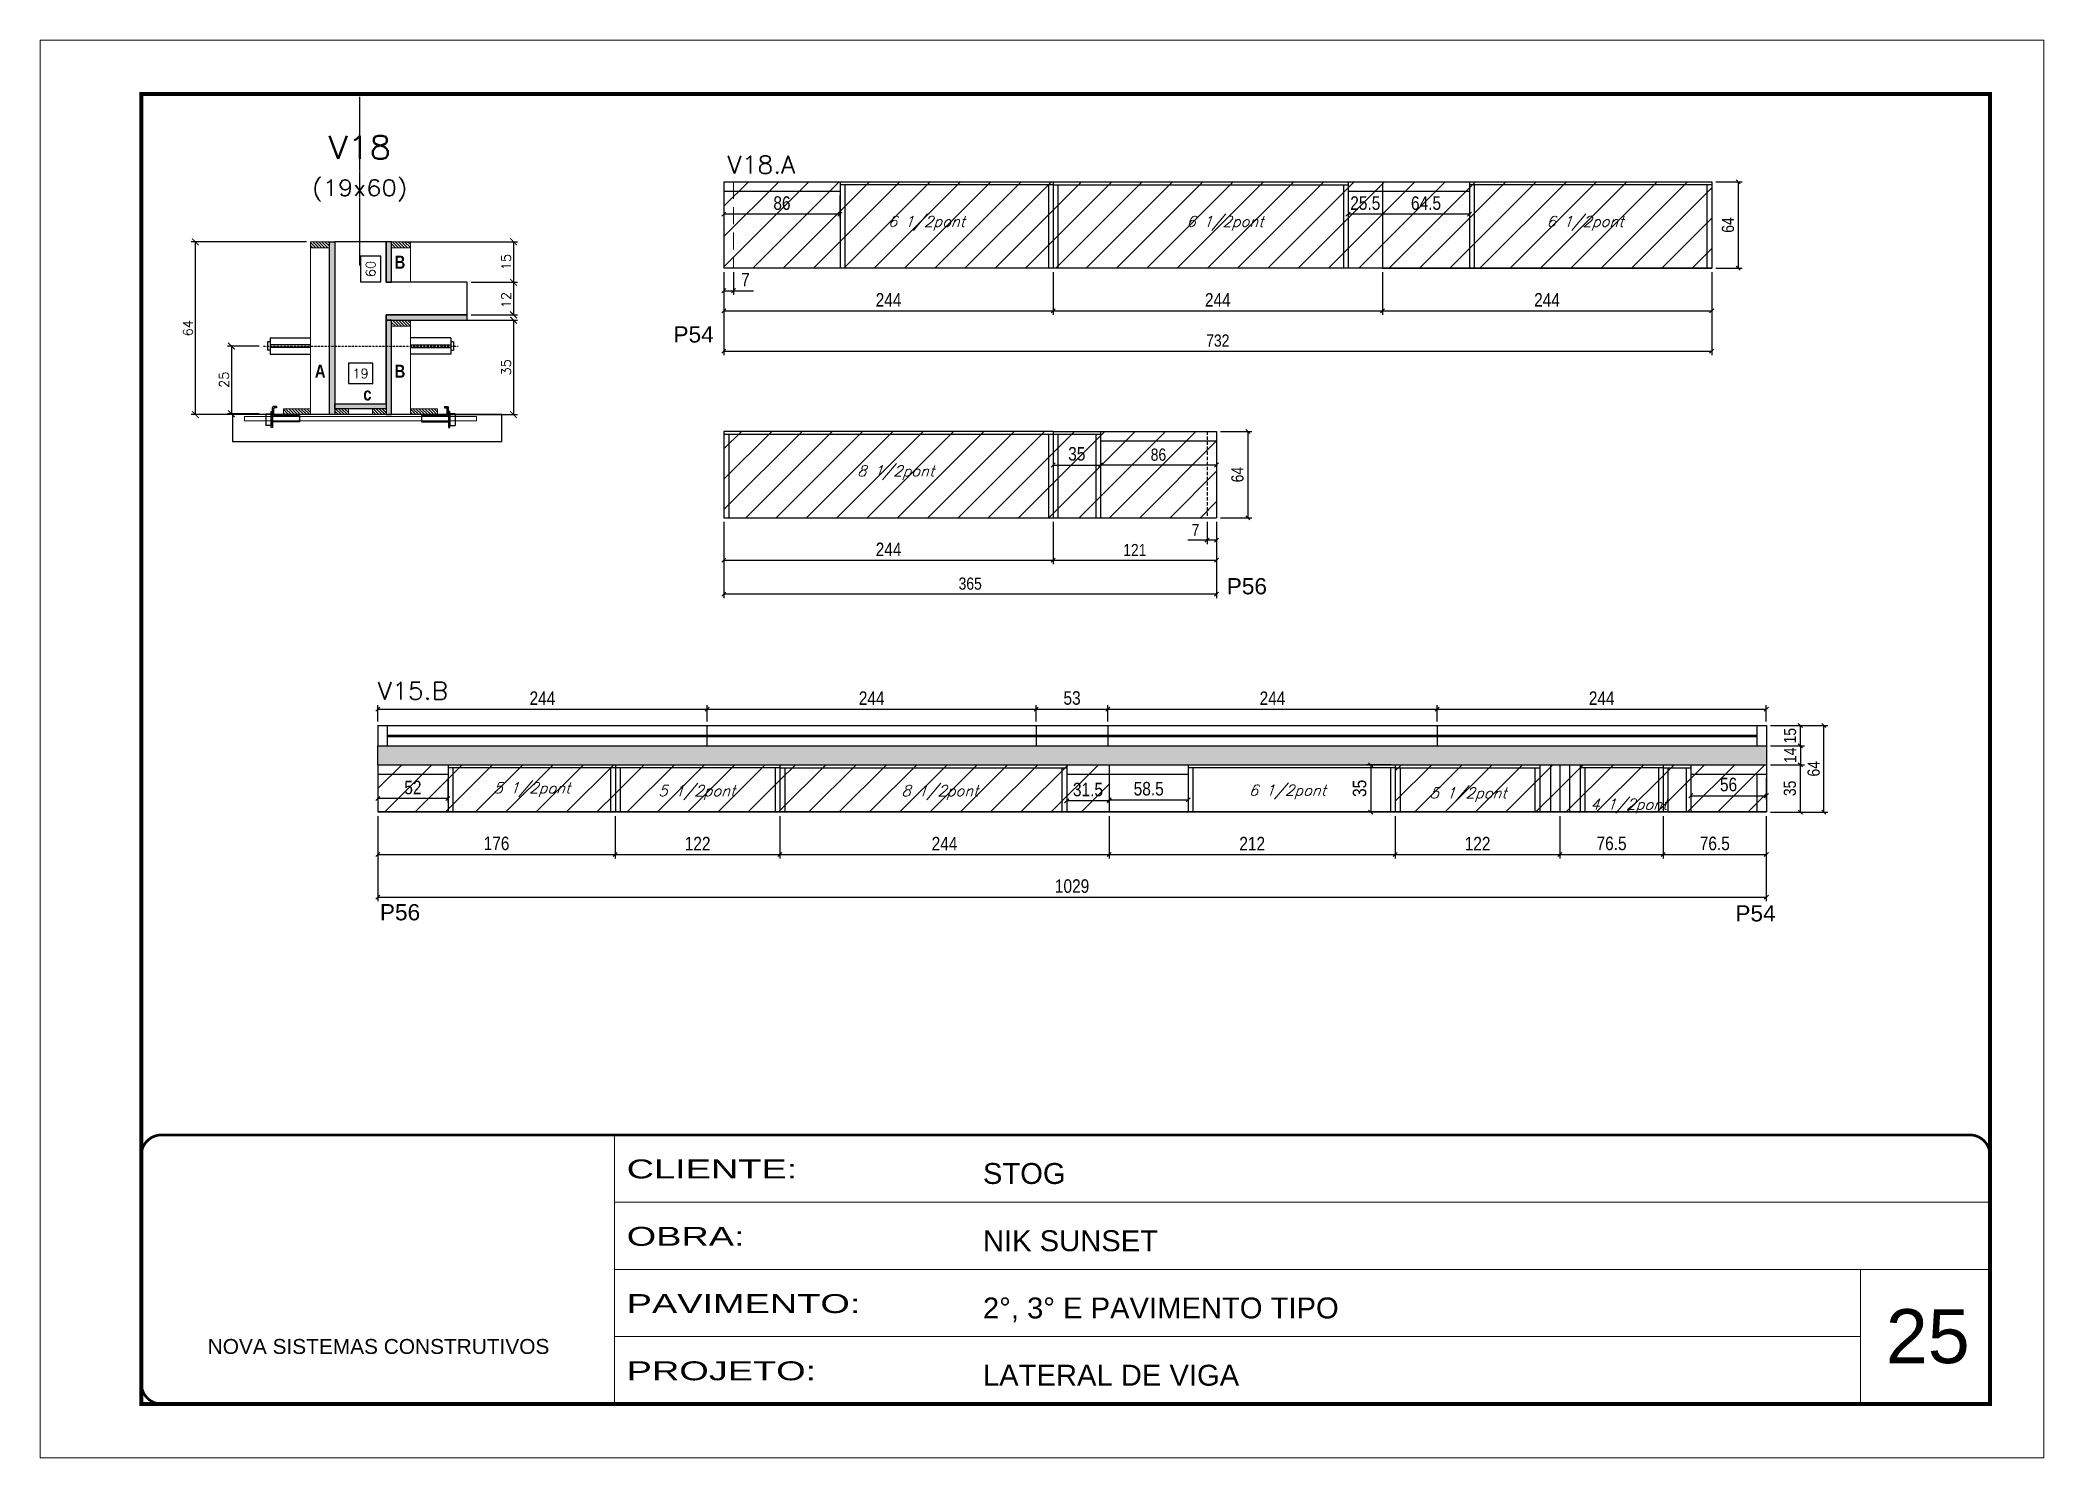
# Model space of a CAD drawing. Extents: x -10448 to -1189, y -11772 to 17235.
# Drawn here: x -10448 to -8963, y 8903 to 9953 of the extents above; entities that cross this region are included whole.
import ezdxf
from ezdxf.enums import TextEntityAlignment as Align

# ---------------------------------------------------------------- set-up
doc = ezdxf.new("R2010")
doc.units = 0
for name, pattern in [('CONTINUO', [0]), ('DASHED', [0.75, 0.5, -0.25]), ('HIDDEN', [0.375, 0.25, -0.125])]:
    doc.linetypes.add(name, pattern=pattern)
for name, color, linetype in [('5', 5, 'Continuous'), ('barrote', 251, 'Continuous'), ('COTA', 241, 'Continuous'), ('Cota Seção (2x)', 4, 'Continuous'), ('detalhes', 4, 'Continuous'), ('Painéis', 200, 'Continuous'), ('presilha', 1, 'Continuous'), ('Reaproveitamento', 251, 'Continuous'), ('SARR_2.2x7', 40, 'Continuous'), ('SARR_3.5x7', 81, 'Continuous'), ('TENSOR', 3, 'Continuous'), ('texto', 7, 'Continuous'), ('Texto de Titulo', 7, 'Continuous'), ('Texto Qtd Sarr', 242, 'Continuous')]:
    doc.layers.add(name, color=color, linetype=linetype)
for name, color, linetype, lineweight in [('CARIMBO', 255, 'Continuous', 9), ('CONCRETO', 251, 'Continuous', 25), ('Folhas', 255, 'Continuous', 9), ('Hachura', 251, 'Continuous', 9), ('Madeira', 126, 'Continuous', 18), ('Sarr 2.2x7', 40, 'Continuous', 9), ('SARRAFO DE PRESSAO', 251, 'DASHED', 9), ('SCO-___-LAJ', 2, 'Continuous', 0), ('Texto Seção', 7, 'Continuous', 15)]:
    doc.layers.add(name, color=color, linetype=linetype, lineweight=lineweight)
doc.styles.add('ARIAL', font='arial.ttf')
doc.styles.add('COTA TECNICA', font='techl___.ttf', dxfattribs={"height": 10})
doc.styles.add('COTA TECNICA-50', font='techl___.ttf', dxfattribs={"height": 9})
doc.styles.add('REGUA-120', font='ROMANS.shx', dxfattribs={"height": 15})
doc.styles.add('Romans', font='romans.shx')
doc.styles.get("Standard").update_dxf_attribs({"font": 'arial.ttf'})
doc.styles.add('TECNICA', font='techb___.ttf', dxfattribs={"height": 10})
doc.styles.add('Tecnologia', font='')
doc.styles.get('Tecnologia').set_extended_font_data('Forgotten Futurist')
doc.dimstyles.new('COTA PAINEL-50', dxfattribs={"dimtxt": 9, "dimasz": 3, "dimexe": 3, "dimexo": 3, "dimgap": 3, "dimtad": 1, "dimdec": 1, "dimzin": 12, "dimdsep": 46, "dimtxsty": 'COTA TECNICA-50', "dimblk1": 'OBLIQUE', "dimblk2": 'OBLIQUE', "dimsah": 1, "dimcen": 0.9, "dimclrd": 4, "dimclre": 4, "dimclrt": 240, "dimadec": 1, "dimazin": 3, "dimtfac": 1, "dimtdec": 1, "dimtmove": 0, "dimatfit": 3, "dimfxl": 1, "dimtolj": 1, "dimtzin": 12, "dimarcsym": 0})
doc.dimstyles.new('Cota Seção (2x)', dxfattribs={"dimtxt": 7, "dimasz": 5, "dimexe": 3, "dimexo": 3, "dimgap": 2, "dimtad": 3, "dimdec": 1, "dimlfac": 0.5, "dimzin": 12, "dimdsep": 46, "dimtxsty": 'Romans', "dimblk": 'ARCHTICK', "dimcen": 0, "dimclrd": 4, "dimclre": 4, "dimclrt": 1, "dimadec": 1, "dimazin": 3, "dimtfac": 1, "dimtdec": 1, "dimtmove": 0, "dimatfit": 3, "dimldrblk": 'OBLIQUE', "dimfxl": 1, "dimtolj": 1, "dimtzin": 12, "dimarcsym": 0})
doc.dimstyles.new('Cota Seção interna', dxfattribs={"dimtxt": 7, "dimasz": 6, "dimexe": 0.18, "dimexo": 2, "dimgap": -4, "dimtad": 3, "dimdec": 1, "dimlfac": 0.5, "dimzin": 12, "dimdsep": 46, "dimtxsty": 'Romans', "dimblk": 'ARCHTICK', "dimcen": 0.09, "dimse1": 1, "dimse2": 1, "dimsd1": 1, "dimsd2": 1, "dimclrd": 180, "dimclre": 5, "dimclrt": 1, "dimadec": 0, "dimazin": 3, "dimtfac": 1, "dimtdec": 1, "dimtofl": 0, "dimtmove": 0, "dimatfit": 3, "dimldrblk": 'ARCHTICK', "dimfxl": 1, "dimtolj": 1, "dimtzin": 0, "dimarcsym": 0})
doc.dimstyles.new('PAINEL', dxfattribs={"dimtxt": 10, "dimasz": 3, "dimexe": 3, "dimexo": 3, "dimgap": 3, "dimtad": 1, "dimdec": 1, "dimzin": 12, "dimdsep": 46, "dimtxsty": 'COTA TECNICA', "dimblk1": 'OBLIQUE', "dimblk2": 'OBLIQUE', "dimsah": 1, "dimcen": 0.9, "dimclrd": 4, "dimclre": 4, "dimclrt": 240, "dimadec": 1, "dimazin": 3, "dimtfac": 1, "dimtdec": 1, "dimtmove": 0, "dimatfit": 3, "dimfxl": 1, "dimtolj": 1, "dimtzin": 12, "dimarcsym": 0})
pattern_1 = [(315, (12726.7917, 1445.7648), (1.12253202, 1.12253202), [])]
pattern_2 = [(45, (-139531.783, -18395.978), (-11.2253202, 11.2253202), [])]
pattern_3 = [(45, (-139469.283, -18395.978), (-11.2253202, 11.2253202), [])]

msp = doc.modelspace()

# ---------------------------------------------------------------- texts
at = {"layer": '5', "linetype": 'Continuous'}
for s, p in [('P54', (-9978.88, 9728.83)), ('P56', (-9568.88, 9542.33)), ('P56', (-10196.45, 9300.89)), ('P54', (-9191.95, 9300.06))]:
    msp.add_text(s, height=12, rotation=0.00004, dxfattribs=at).set_placement(p)
at = {"layer": 'CARIMBO', "style": 'ARIAL'}
msp.add_text('25', height=40, dxfattribs=at).set_placement((-9080.42, 8972.92))
at = {"layer": 'detalhes', "style": 'TECNICA'}
for s, p in [('B', (-10185.55, 9783.49)), ('A', (-10244.65, 9702.74)), ('B', (-10185.55, 9702.73)), ('c', (-10208.75, 9685.9))]:
    msp.add_text(s, height=9.6, dxfattribs=at).set_placement(p)
at = {"layer": 'texto', "color": 2, "char_height": 8, "attachment_point": 5, "style": 'Romans'}
for s, insert in [('{\\Q19;\\C256;6 1/2pont}', (-9791.4, 9817.17)), ('{\\Q19;\\C256;6 1/2pont}', (-9570.24, 9817.17)), ('{\\Q19;\\C256;6 1/2pont}', (-9303.4, 9817.17)), ('{\\Q19;\\C256;8 1/2pont}', (-9814.24, 9632.4)), ('{\\Q19;\\C256;5 1/2pont}', (-10083.91, 9397.69)), ('{\\Q19;\\C256;5 1/2pont}', (-9961.62, 9395.58)), ('{\\Q19;\\C256;8 1/2pont}', (-9781.46, 9395.58)), ('{\\Q19;\\C256;6 1/2pont}', (-9523.92, 9395.92)), ('{\\Q19;\\C256;5 1/2pont}', (-9390.01, 9393.93)), ('{\\Q19;\\C256;4 1/2pont}', (-9270.95, 9385.55))]:
    msp.add_mtext(s, dxfattribs=dict(at, insert=insert))
at = {"layer": 'Texto Seção', "style": 'REGUA-120', "width": 1.05}
for s, p in [('V18.A', (-9938.88, 9853.98)), ('V15.B', (-10197.97, 9464.32))]:
    msp.add_text(s, height=13, dxfattribs=at).set_placement(p)

# ---------------------------------------------------------------- blocks, each defined once
blk = doc.blocks.new('9999999999')
at = {"color": 30, "linetype": 'CONTINUO'}
for p, q in [((98564.6, 34230.2), (98564.6, 34429.4)), ((98564.6, 34379.6), (99584, 34379.6)), ((98564.6, 34329.8), (99488, 34329.8)), ((99584, 34329.8), (99488, 34329.8)), ((99488, 34329.8), (99488, 34230.2)), ((98564.6, 34280), (99488, 34280))]:
    blk.add_line(p, q, dxfattribs=at)
at = {"color": 30, "linetype": 'CONTINUO', "const_width": 2}
blk.add_lwpolyline([(99584, 34230.2), (99584, 34414.4, 0.414214), (99569, 34429.4), (98229, 34429.4, 0.414214), (98214, 34414.4), (98214, 34245.2, 0.414214), (98229, 34230.2), (99584, 34230.2)], format="xyb", dxfattribs=at)
at = {"layer": 'Folhas'}
blk.add_lwpolyline([(98139, 34190.2), (99624, 34190.2), (99624, 35240.2), (98139, 35240.2)], close=True, dxfattribs=at)
at = {"layer": 'Folhas', "color": 30, "const_width": 3}
blk.add_lwpolyline([(98214, 34230.2), (99584, 34230.2), (99584, 35200.2), (98214, 35200.2)], close=True, dxfattribs=at)
at = {"color": 7, "linetype": 'Continuous', "ltscale": 5, "style": 'ARIAL'}
for s, height, p in [('STOG', 15.48, (98837.7, 34393.1)), ('NIK SUNSET', 15.48, (98837.7, 34343.3)), ('2°, 3° E PAVIMENTO TIPO', 15.483, (98837.7, 34293.5)), ('NOVA SISTEMAS CONSTRUTIVOS', 11.059, (98263.2, 34267.2)), ('LATERAL DE VIGA', 15.483, (98837.7, 34243.7))]:
    blk.add_text(s, height=height, dxfattribs=at).set_placement(p)
at = {"layer": 'Folhas', "color": 7, "style": 'Tecnologia', "width": 1.5}
for s, p in [('CLIENTE:', (98573.7, 34397.2)), ('OBRA:', (98573.7, 34347.3)), ('PAVIMENTO:', (98573.7, 34297.5)), ('PROJETO:', (98573.7, 34247.7))]:
    blk.add_text(s, height=14, dxfattribs=at).set_placement(p)
blk = doc.blocks.new('titulo1')
at = {"layer": 'Defpoints', "color": 252, "linetype": 'HIDDEN', "ltscale": 2}
blk.add_line((0, 0), (0, 125), dxfattribs=at)
at = {"layer": 'Defpoints', "style": 'Romans', "oblique": 15}
blk.add_attdef('FOLHA', text='', height=10, dxfattribs=at).set_placement((0, 15.6), align=Align.MIDDLE_CENTER)
at = {"layer": 'Texto Qtd Sarr', "color": 3, "style": 'Romans', "oblique": 15}
for tag, height, p in [('TITULO', 17, (0, 71.4)), ('SEÇÃO', 12, (0, 41.5))]:
    blk.add_attdef(tag, text='', height=height, dxfattribs=at).set_placement(p, align=Align.MIDDLE_CENTER)
blk = doc.blocks.new('_ArchTick')
at = {"color": 0, "linetype": 'ByBlock', "const_width": 0.15}
blk.add_lwpolyline([(-0.5, -0.5), (0.5, 0.5)], dxfattribs=at)
blk = doc.blocks.new('*D428')
at = {"layer": 'COTA', "color": 4, "lineweight": -2, "transparency": 16777216}
for p, q in [((-10250.8, 9803.4), (-10336.2, 9803.4)), ((-10333.2, 9675.4), (-10333.2, 9803.4)), ((-10270.8, 9675.4), (-10336.2, 9675.4))]:
    blk.add_line(p, q, dxfattribs=at)
at = {"layer": 'Defpoints', "color": 0, "transparency": 16777216}
for p in [(-10333.2, 9803.4), (-10247.8, 9803.4), (-10267.8, 9675.4)]:
    blk.add_point(p, dxfattribs=at)
at = {"layer": 'COTA', "color": 4, "lineweight": -2, "transparency": 16777216, "xscale": 5, "yscale": 5, "zscale": 5}
for p, rotation in [((-10333.2, 9803.4), 90), ((-10333.2, 9675.4), 270)]:
    blk.add_blockref('_ArchTick', p, dxfattribs=dict(at, rotation=rotation))
at = {"layer": 'COTA', "color": 1, "transparency": 16777216, "insert": (-10338.7, 9739.4), "char_height": 7, "attachment_point": 5, "rotation": 90, "style": 'Romans'}
blk.add_mtext('\\A1;64', dxfattribs=at)
blk = doc.blocks.new('_Oblique')
at = {"color": 0, "linetype": 'ByBlock', "lineweight": -2}
blk.add_line((-0.5, -0.5), (0.5, 0.5), dxfattribs=at)
blk = doc.blocks.new('*D429')
at = {"layer": 'Cota Seção (2x)', "color": 180, "lineweight": -2, "transparency": 16777216}
for p, q in [((-10195.8, 9792.8), (-10210.8, 9792.8)), ((-10210.8, 9792.8), (-10210.8, 9773.8)), ((-10195.8, 9773.8), (-10195.8, 9792.8)), ((-10210.8, 9773.8), (-10195.8, 9773.8))]:
    blk.add_line(p, q, dxfattribs=at)
at = {"layer": 'Defpoints', "color": 0, "transparency": 16777216}
for p in [(-10229.8, 9803.4), (-10191.8, 9803.4), (-10229.8, 9683.4)]:
    blk.add_point(p, dxfattribs=at)
at = {"layer": 'Cota Seção (2x)', "color": 1, "transparency": 16777216, "insert": (-10203.3, 9783.3), "char_height": 7, "attachment_point": 5, "rotation": 90, "style": 'Romans'}
blk.add_mtext('\\A1;60', dxfattribs=at)
blk = doc.blocks.new('*D430')
at = {"layer": 'COTA', "color": 4, "lineweight": -2, "transparency": 16777216}
for p, q in [((-10170.8, 9745.3), (-10094.4, 9745.3)), ((-10097.4, 9745.3), (-10097.4, 9675.4)), ((-10150.8, 9675.4), (-10094.4, 9675.4))]:
    blk.add_line(p, q, dxfattribs=at)
at = {"layer": 'Defpoints', "color": 0, "transparency": 16777216}
for p in [(-10173.8, 9745.3), (-10153.8, 9675.4), (-10097.4, 9675.4)]:
    blk.add_point(p, dxfattribs=at)
at = {"layer": 'COTA', "color": 4, "lineweight": -2, "transparency": 16777216, "xscale": 5, "yscale": 5, "zscale": 5}
for p, rotation in [((-10097.4, 9745.3), 90), ((-10097.4, 9675.4), 270)]:
    blk.add_blockref('_ArchTick', p, dxfattribs=dict(at, rotation=rotation))
at = {"layer": 'COTA', "color": 1, "transparency": 16777216, "insert": (-10102.9, 9710.4), "char_height": 7, "attachment_point": 5, "rotation": 90, "style": 'Romans'}
blk.add_mtext('\\A1;35', dxfattribs=at)
blk = doc.blocks.new('PRESILHA METÁLICA 1')
at = {"layer": 'presilha'}
for p, q in [((0, 13), (6, 13)), ((0, 13), (0, 0)), ((6, 0), (0, 0)), ((6, 15.5), (7.5, 15.5)), ((6, -2.5), (6, 15.5)), ((6, 13), (6, 0)), ((7.5, 10.6), (7.5, 19.9)), ((7.5, 15.5), (7.5, -2.5)), ((37.5, 4.1), (7.5, 4.1)), ((12, 21), (8.6, 21)), ((9, 11.6), (9, 18.9)), ((12, 19.5), (9.6, 19.5)), ((37.5, 11), (9.6, 11)), ((12, 21), (12, 19.5)), ((37.5, 11), (37.5, 4.1)), ((7.5, -2.5), (6, -2.5))]:
    blk.add_line(p, q, dxfattribs=at)
for centre, radius, start, end in [((8.6, 19.9), 1.14, 90, 180), ((9.6, 18.9), 0.57, 90, 180), ((9.6, 11.6), 0.57, 180, 270)]:
    blk.add_arc(centre, radius, start, end, dxfattribs=at)
blk = doc.blocks.new('*D431')
at = {"layer": 'COTA', "color": 4, "lineweight": -2, "transparency": 16777216}
for p, q in [((-10128.8, 9773.4), (-10094.4, 9773.4)), ((-10097.4, 9773.4), (-10097.4, 9749.3)), ((-10128.8, 9749.3), (-10094.4, 9749.3))]:
    blk.add_line(p, q, dxfattribs=at)
at = {"layer": 'Defpoints', "color": 0, "transparency": 16777216}
for p in [(-10131.8, 9773.4), (-10131.8, 9749.3), (-10097.4, 9749.3)]:
    blk.add_point(p, dxfattribs=at)
at = {"layer": 'COTA', "color": 4, "lineweight": -2, "transparency": 16777216, "xscale": 5, "yscale": 5, "zscale": 5}
for p, rotation in [((-10097.4, 9773.4), 90), ((-10097.4, 9749.3), 270)]:
    blk.add_blockref('_ArchTick', p, dxfattribs=dict(at, rotation=rotation))
at = {"layer": 'COTA', "color": 1, "transparency": 16777216, "insert": (-10102.9, 9760.2), "char_height": 7, "attachment_point": 5, "rotation": 90, "style": 'Romans'}
blk.add_mtext('\\A1;12', dxfattribs=at)
blk = doc.blocks.new('*D1502')
at = {"layer": 'COTA', "color": 4, "lineweight": -2, "transparency": 16777216}
for p, q in [((-10285.8, 9726.2), (-10309.5, 9726.2)), ((-10306.5, 9726.2), (-10306.5, 9676.1)), ((-10285.8, 9676.1), (-10309.5, 9676.1))]:
    blk.add_line(p, q, dxfattribs=at)
at = {"layer": 'Defpoints', "color": 0, "transparency": 16777216}
for p in [(-10282.8, 9726.2), (-10306.5, 9676.1), (-10282.8, 9676.1)]:
    blk.add_point(p, dxfattribs=at)
at = {"layer": 'COTA', "color": 4, "lineweight": -2, "transparency": 16777216, "xscale": 5, "yscale": 5, "zscale": 5}
for p, rotation in [((-10306.5, 9726.2), 90), ((-10306.5, 9676.1), 270)]:
    blk.add_blockref('_ArchTick', p, dxfattribs=dict(at, rotation=rotation))
at = {"layer": 'COTA', "color": 1, "transparency": 16777216, "insert": (-10312, 9701.2), "char_height": 7, "attachment_point": 5, "rotation": 90, "style": 'Romans'}
blk.add_mtext('\\A1;25', dxfattribs=at)
blk = doc.blocks.new('*D432')
at = {"layer": 'Cota Seção (2x)', "color": 180, "lineweight": -2, "transparency": 16777216}
for p, q in [((-10201.8, 9713.4), (-10219.8, 9713.4)), ((-10219.8, 9713.4), (-10219.8, 9698.4)), ((-10201.8, 9698.4), (-10201.8, 9713.4)), ((-10219.8, 9698.4), (-10201.8, 9698.4))]:
    blk.add_line(p, q, dxfattribs=at)
at = {"layer": 'Defpoints', "color": 0, "transparency": 16777216}
for p in [(-10229.8, 9683.4), (-10191.8, 9694.4), (-10191.8, 9683.4)]:
    blk.add_point(p, dxfattribs=at)
at = {"layer": 'Cota Seção (2x)', "color": 1, "transparency": 16777216, "insert": (-10210.8, 9705.9), "char_height": 7, "attachment_point": 5, "style": 'Romans'}
blk.add_mtext('\\A1;19', dxfattribs=at)
blk = doc.blocks.new('*D1503')
at = {"layer": 'COTA', "color": 4, "lineweight": -2, "transparency": 16777216}
for p, q in [((-10180.4, 9803.4), (-10094.4, 9803.4)), ((-10097.4, 9803.4), (-10097.4, 9773.4)), ((-10128.8, 9773.4), (-10094.4, 9773.4))]:
    blk.add_line(p, q, dxfattribs=at)
at = {"layer": 'Defpoints', "color": 0, "transparency": 16777216}
for p in [(-10183.4, 9803.4), (-10131.8, 9773.4), (-10097.4, 9773.4)]:
    blk.add_point(p, dxfattribs=at)
at = {"layer": 'COTA', "color": 4, "lineweight": -2, "transparency": 16777216, "xscale": 5, "yscale": 5, "zscale": 5}
for p, rotation in [((-10097.4, 9803.4), 90), ((-10097.4, 9773.4), 270)]:
    blk.add_blockref('_ArchTick', p, dxfattribs=dict(at, rotation=rotation))
at = {"layer": 'COTA', "color": 1, "transparency": 16777216, "insert": (-10102.9, 9788.4), "char_height": 7, "attachment_point": 5, "rotation": 90, "style": 'Romans'}
blk.add_mtext('\\A1;15', dxfattribs=at)
blk = doc.blocks.new('*D1504')
at = {"layer": 'COTA', "color": 4, "linetype": 'ByBlock', "lineweight": -2, "transparency": 16777216}
for p, q in [((-9941.5, 9780.8), (-9941.5, 9749.3)), ((-9697.5, 9780.8), (-9697.5, 9749.3)), ((-9941.5, 9752.3), (-9697.5, 9752.3))]:
    blk.add_line(p, q, dxfattribs=at)
at = {"layer": 'Defpoints', "color": 0, "linetype": 'ByBlock', "transparency": 16777216}
for p in [(-9941.5, 9783.8), (-9697.5, 9783.8), (-9697.5, 9752.3)]:
    blk.add_point(p, dxfattribs=at)
at = {"layer": 'COTA', "color": 4, "linetype": 'ByBlock', "lineweight": -2, "transparency": 16777216, "xscale": 3, "yscale": 3, "zscale": 3, "rotation": 180}
blk.add_blockref('_Oblique', (-9941.5, 9752.3), dxfattribs=at)
at = {"layer": 'COTA', "color": 4, "linetype": 'ByBlock', "lineweight": -2, "transparency": 16777216, "xscale": 3, "yscale": 3, "zscale": 3}
blk.add_blockref('_Oblique', (-9697.5, 9752.3), dxfattribs=at)
at = {"layer": 'COTA', "color": 240, "linetype": 'ByBlock', "transparency": 16777216, "insert": (-9819.5, 9760.4), "char_height": 10, "attachment_point": 5, "style": 'COTA TECNICA'}
blk.add_mtext('\\A1;244', dxfattribs=at)
blk = doc.blocks.new('*D1505')
at = {"layer": 'COTA', "color": 4, "linetype": 'ByBlock', "lineweight": -2, "transparency": 16777216}
for p, q in [((-9697.5, 9780.8), (-9697.5, 9749.3)), ((-9453.5, 9780.8), (-9453.5, 9749.3)), ((-9697.5, 9752.3), (-9453.5, 9752.3))]:
    blk.add_line(p, q, dxfattribs=at)
at = {"layer": 'Defpoints', "color": 0, "linetype": 'ByBlock', "transparency": 16777216}
for p in [(-9697.5, 9783.8), (-9453.5, 9783.8), (-9453.5, 9752.3)]:
    blk.add_point(p, dxfattribs=at)
at = {"layer": 'COTA', "color": 4, "linetype": 'ByBlock', "lineweight": -2, "transparency": 16777216, "xscale": 3, "yscale": 3, "zscale": 3, "rotation": 180}
blk.add_blockref('_Oblique', (-9697.5, 9752.3), dxfattribs=at)
at = {"layer": 'COTA', "color": 4, "linetype": 'ByBlock', "lineweight": -2, "transparency": 16777216, "xscale": 3, "yscale": 3, "zscale": 3}
blk.add_blockref('_Oblique', (-9453.5, 9752.3), dxfattribs=at)
at = {"layer": 'COTA', "color": 240, "linetype": 'ByBlock', "transparency": 16777216, "insert": (-9575.5, 9760.4), "char_height": 10, "attachment_point": 5, "style": 'COTA TECNICA'}
blk.add_mtext('\\A1;244', dxfattribs=at)
blk = doc.blocks.new('*D1522')
at = {"layer": 'COTA', "color": 4, "linetype": 'ByBlock', "lineweight": -2, "transparency": 16777216}
for p, q in [((-9941.5, 9837.8), (-9941.5, 9820.8)), ((-9855.5, 9837.8), (-9855.5, 9820.8)), ((-9855.5, 9823.8), (-9941.5, 9823.8))]:
    blk.add_line(p, q, dxfattribs=at)
at = {"layer": 'Defpoints', "color": 0, "linetype": 'ByBlock', "transparency": 16777216}
for p in [(-9941.5, 9840.8), (-9855.5, 9840.8), (-9941.5, 9823.8)]:
    blk.add_point(p, dxfattribs=at)
at = {"layer": 'COTA', "color": 4, "linetype": 'ByBlock', "lineweight": -2, "transparency": 16777216, "xscale": 3, "yscale": 3, "zscale": 3, "rotation": 180}
blk.add_blockref('_Oblique', (-9941.5, 9823.8), dxfattribs=at)
at = {"layer": 'COTA', "color": 4, "linetype": 'ByBlock', "lineweight": -2, "transparency": 16777216, "xscale": 3, "yscale": 3, "zscale": 3}
blk.add_blockref('_Oblique', (-9855.5, 9823.8), dxfattribs=at)
at = {"layer": 'COTA', "color": 240, "linetype": 'ByBlock', "transparency": 16777216, "insert": (-9898.5, 9832), "char_height": 10, "attachment_point": 5, "style": 'COTA TECNICA'}
blk.add_mtext('\\A1;86', dxfattribs=at)
blk = doc.blocks.new('*D1523')
at = {"layer": 'COTA', "color": 4, "linetype": 'ByBlock', "lineweight": -2, "transparency": 16777216}
for p, q in [((-9479, 9837.8), (-9479, 9820.8)), ((-9453.5, 9837.8), (-9453.5, 9820.8)), ((-9453.5, 9823.8), (-9479, 9823.8))]:
    blk.add_line(p, q, dxfattribs=at)
at = {"layer": 'Defpoints', "color": 0, "linetype": 'ByBlock', "transparency": 16777216}
for p in [(-9479, 9840.8), (-9453.5, 9840.8), (-9479, 9823.8)]:
    blk.add_point(p, dxfattribs=at)
at = {"layer": 'COTA', "color": 4, "linetype": 'ByBlock', "lineweight": -2, "transparency": 16777216, "xscale": 3, "yscale": 3, "zscale": 3, "rotation": 180}
blk.add_blockref('_Oblique', (-9479, 9823.8), dxfattribs=at)
at = {"layer": 'COTA', "color": 4, "linetype": 'ByBlock', "lineweight": -2, "transparency": 16777216, "xscale": 3, "yscale": 3, "zscale": 3}
blk.add_blockref('_Oblique', (-9453.5, 9823.8), dxfattribs=at)
at = {"layer": 'COTA', "color": 240, "linetype": 'ByBlock', "transparency": 16777216, "insert": (-9466.2, 9832), "char_height": 10, "attachment_point": 5, "style": 'COTA TECNICA'}
blk.add_mtext('\\A1;25.5', dxfattribs=at)
blk = doc.blocks.new('*D454')
at = {"layer": 'COTA', "color": 4, "linetype": 'ByBlock', "lineweight": -2, "transparency": 16777216}
for p, q in [((-9453.5, 9780.8), (-9453.5, 9749.3)), ((-9209.5, 9780.8), (-9209.5, 9749.3)), ((-9453.5, 9752.3), (-9209.5, 9752.3))]:
    blk.add_line(p, q, dxfattribs=at)
at = {"layer": 'Defpoints', "color": 0, "linetype": 'ByBlock', "transparency": 16777216}
for p in [(-9453.5, 9783.8), (-9209.5, 9783.8), (-9209.5, 9752.3)]:
    blk.add_point(p, dxfattribs=at)
at = {"layer": 'COTA', "color": 4, "linetype": 'ByBlock', "lineweight": -2, "transparency": 16777216, "xscale": 3, "yscale": 3, "zscale": 3, "rotation": 180}
blk.add_blockref('_Oblique', (-9453.5, 9752.3), dxfattribs=at)
at = {"layer": 'COTA', "color": 4, "linetype": 'ByBlock', "lineweight": -2, "transparency": 16777216, "xscale": 3, "yscale": 3, "zscale": 3}
blk.add_blockref('_Oblique', (-9209.5, 9752.3), dxfattribs=at)
at = {"layer": 'COTA', "color": 240, "linetype": 'ByBlock', "transparency": 16777216, "insert": (-9331.5, 9760.4), "char_height": 10, "attachment_point": 5, "style": 'COTA TECNICA'}
blk.add_mtext('\\A1;244', dxfattribs=at)
blk = doc.blocks.new('*D1524')
at = {"layer": 'COTA', "color": 4, "linetype": 'ByBlock', "lineweight": -2, "transparency": 16777216}
for p, q in [((-9453.5, 9837.8), (-9453.5, 9820.8)), ((-9389, 9837.8), (-9389, 9820.8)), ((-9389, 9823.8), (-9453.5, 9823.8))]:
    blk.add_line(p, q, dxfattribs=at)
at = {"layer": 'Defpoints', "color": 0, "linetype": 'ByBlock', "transparency": 16777216}
for p in [(-9453.5, 9840.8), (-9389, 9840.8), (-9453.5, 9823.8)]:
    blk.add_point(p, dxfattribs=at)
at = {"layer": 'COTA', "color": 4, "linetype": 'ByBlock', "lineweight": -2, "transparency": 16777216, "xscale": 3, "yscale": 3, "zscale": 3, "rotation": 180}
blk.add_blockref('_Oblique', (-9453.5, 9823.8), dxfattribs=at)
at = {"layer": 'COTA', "color": 4, "linetype": 'ByBlock', "lineweight": -2, "transparency": 16777216, "xscale": 3, "yscale": 3, "zscale": 3}
blk.add_blockref('_Oblique', (-9389, 9823.8), dxfattribs=at)
at = {"layer": 'COTA', "color": 240, "linetype": 'ByBlock', "transparency": 16777216, "insert": (-9421.2, 9832), "char_height": 10, "attachment_point": 5, "style": 'COTA TECNICA'}
blk.add_mtext('\\A1;64.5', dxfattribs=at)
blk = doc.blocks.new('*D1525')
at = {"layer": 'COTA', "color": 4, "linetype": 'ByBlock', "lineweight": -2, "transparency": 16777216}
for p, q in [((-9941.5, 9596), (-9941.5, 9564.6)), ((-9697.5, 9596), (-9697.5, 9564.6)), ((-9941.5, 9567.6), (-9697.5, 9567.6))]:
    blk.add_line(p, q, dxfattribs=at)
at = {"layer": 'Defpoints', "color": 0, "linetype": 'ByBlock', "transparency": 16777216}
for p in [(-9941.5, 9599), (-9697.5, 9599), (-9697.5, 9567.6)]:
    blk.add_point(p, dxfattribs=at)
at = {"layer": 'COTA', "color": 4, "linetype": 'ByBlock', "lineweight": -2, "transparency": 16777216, "xscale": 3, "yscale": 3, "zscale": 3, "rotation": 180}
blk.add_blockref('_Oblique', (-9941.5, 9567.6), dxfattribs=at)
at = {"layer": 'COTA', "color": 4, "linetype": 'ByBlock', "lineweight": -2, "transparency": 16777216, "xscale": 3, "yscale": 3, "zscale": 3}
blk.add_blockref('_Oblique', (-9697.5, 9567.6), dxfattribs=at)
at = {"layer": 'COTA', "color": 240, "linetype": 'ByBlock', "transparency": 16777216, "insert": (-9819.5, 9575.6), "char_height": 10, "attachment_point": 5, "style": 'COTA TECNICA'}
blk.add_mtext('\\A1;244', dxfattribs=at)
blk = doc.blocks.new('*D1526')
at = {"layer": 'COTA', "color": 4, "linetype": 'ByBlock', "lineweight": -2, "transparency": 16777216}
for p, q in [((-9697.5, 9657.8), (-9697.5, 9635.1)), ((-9662.5, 9657.8), (-9662.5, 9635.1)), ((-9697.5, 9638.1), (-9662.5, 9638.1))]:
    blk.add_line(p, q, dxfattribs=at)
at = {"layer": 'Defpoints', "color": 0, "linetype": 'ByBlock', "transparency": 16777216}
for p in [(-9697.5, 9660.8), (-9662.5, 9660.8), (-9662.5, 9638.1)]:
    blk.add_point(p, dxfattribs=at)
at = {"layer": 'COTA', "color": 4, "linetype": 'ByBlock', "lineweight": -2, "transparency": 16777216, "xscale": 3, "yscale": 3, "zscale": 3, "rotation": 180}
blk.add_blockref('_Oblique', (-9697.5, 9638.1), dxfattribs=at)
at = {"layer": 'COTA', "color": 4, "linetype": 'ByBlock', "lineweight": -2, "transparency": 16777216, "xscale": 3, "yscale": 3, "zscale": 3}
blk.add_blockref('_Oblique', (-9662.5, 9638.1), dxfattribs=at)
at = {"layer": 'COTA', "color": 240, "linetype": 'ByBlock', "transparency": 16777216, "insert": (-9680, 9646.3), "char_height": 10, "attachment_point": 5, "style": 'COTA TECNICA'}
blk.add_mtext('\\A1;35', dxfattribs=at)
blk = doc.blocks.new('*D1527')
at = {"layer": 'COTA', "color": 4, "linetype": 'ByBlock', "lineweight": -2, "transparency": 16777216}
for p, q in [((-9941.5, 9780.8), (-9941.5, 9764.2)), ((-9934.5, 9780.8), (-9934.5, 9764.2)), ((-9941.5, 9767.2), (-9934.5, 9767.2)), ((-9934.5, 9767.2), (-9919.7, 9767.2))]:
    blk.add_line(p, q, dxfattribs=at)
at = {"layer": 'Defpoints', "color": 0, "linetype": 'ByBlock', "transparency": 16777216}
for p in [(-9941.5, 9783.8), (-9934.5, 9783.8), (-9934.5, 9767.2)]:
    blk.add_point(p, dxfattribs=at)
at = {"layer": 'COTA', "color": 4, "linetype": 'ByBlock', "lineweight": -2, "transparency": 16777216, "xscale": 3, "yscale": 3, "zscale": 3, "rotation": 180}
blk.add_blockref('_Oblique', (-9941.5, 9767.2), dxfattribs=at)
at = {"layer": 'COTA', "color": 4, "linetype": 'ByBlock', "lineweight": -2, "transparency": 16777216, "xscale": 3, "yscale": 3, "zscale": 3}
blk.add_blockref('_Oblique', (-9934.5, 9767.2), dxfattribs=at)
at = {"layer": 'COTA', "color": 240, "linetype": 'ByBlock', "transparency": 16777216, "insert": (-9925.6, 9775.3), "char_height": 10, "attachment_point": 5, "style": 'COTA TECNICA'}
blk.add_mtext('\\A1;7', dxfattribs=at)
blk = doc.blocks.new('*D1528')
at = {"layer": 'COTA', "color": 4, "linetype": 'ByBlock', "lineweight": -2, "transparency": 16777216}
for p, q in [((-9583.5, 9596), (-9583.5, 9579.4)), ((-9576.5, 9596), (-9576.5, 9579.4)), ((-9583.5, 9582.4), (-9597.6, 9582.4)), ((-9576.5, 9582.4), (-9583.5, 9582.4))]:
    blk.add_line(p, q, dxfattribs=at)
at = {"layer": 'Defpoints', "color": 0, "linetype": 'ByBlock', "transparency": 16777216}
for p in [(-9583.5, 9599), (-9576.5, 9599), (-9583.5, 9582.4)]:
    blk.add_point(p, dxfattribs=at)
at = {"layer": 'COTA', "color": 4, "linetype": 'ByBlock', "lineweight": -2, "transparency": 16777216, "xscale": 3, "yscale": 3, "zscale": 3, "rotation": 180}
blk.add_blockref('_Oblique', (-9583.5, 9582.4), dxfattribs=at)
at = {"layer": 'COTA', "color": 4, "linetype": 'ByBlock', "lineweight": -2, "transparency": 16777216, "xscale": 3, "yscale": 3, "zscale": 3}
blk.add_blockref('_Oblique', (-9576.5, 9582.4), dxfattribs=at)
at = {"layer": 'COTA', "color": 240, "linetype": 'ByBlock', "transparency": 16777216, "insert": (-9592, 9589.9), "char_height": 9, "attachment_point": 5, "style": 'COTA TECNICA-50'}
blk.add_mtext('\\A1;7', dxfattribs=at)
blk = doc.blocks.new('*D455')
at = {"layer": 'COTA', "color": 4, "linetype": 'ByBlock', "lineweight": -2, "transparency": 16777216}
for p, q in [((-9697.5, 9596), (-9697.5, 9564.6)), ((-9576.5, 9596), (-9576.5, 9564.6)), ((-9697.5, 9567.6), (-9576.5, 9567.6))]:
    blk.add_line(p, q, dxfattribs=at)
at = {"layer": 'Defpoints', "color": 0, "linetype": 'ByBlock', "transparency": 16777216}
for p in [(-9697.5, 9599), (-9576.5, 9599), (-9576.5, 9567.6)]:
    blk.add_point(p, dxfattribs=at)
at = {"layer": 'COTA', "color": 4, "linetype": 'ByBlock', "lineweight": -2, "transparency": 16777216, "xscale": 3, "yscale": 3, "zscale": 3, "rotation": 180}
blk.add_blockref('_Oblique', (-9697.5, 9567.6), dxfattribs=at)
at = {"layer": 'COTA', "color": 4, "linetype": 'ByBlock', "lineweight": -2, "transparency": 16777216, "xscale": 3, "yscale": 3, "zscale": 3}
blk.add_blockref('_Oblique', (-9576.5, 9567.6), dxfattribs=at)
at = {"layer": 'COTA', "color": 240, "linetype": 'ByBlock', "transparency": 16777216, "insert": (-9637, 9575.1), "char_height": 9, "attachment_point": 5, "style": 'COTA TECNICA-50'}
blk.add_mtext('\\A1;121', dxfattribs=at)
blk = doc.blocks.new('*D1529')
at = {"layer": 'COTA', "color": 4, "linetype": 'ByBlock', "lineweight": -2, "transparency": 16777216}
for p, q in [((-9941.5, 9780.8), (-9941.5, 9719.5)), ((-9209.5, 9780.8), (-9209.5, 9719.5)), ((-9941.5, 9722.5), (-9209.5, 9722.5))]:
    blk.add_line(p, q, dxfattribs=at)
at = {"layer": 'Defpoints', "color": 0, "linetype": 'ByBlock', "transparency": 16777216}
for p in [(-9941.5, 9783.8), (-9209.5, 9783.8), (-9209.5, 9722.5)]:
    blk.add_point(p, dxfattribs=at)
at = {"layer": 'COTA', "color": 4, "linetype": 'ByBlock', "lineweight": -2, "transparency": 16777216, "xscale": 3, "yscale": 3, "zscale": 3, "rotation": 180}
blk.add_blockref('_Oblique', (-9941.5, 9722.5), dxfattribs=at)
at = {"layer": 'COTA', "color": 4, "linetype": 'ByBlock', "lineweight": -2, "transparency": 16777216, "xscale": 3, "yscale": 3, "zscale": 3}
blk.add_blockref('_Oblique', (-9209.5, 9722.5), dxfattribs=at)
at = {"layer": 'COTA', "color": 240, "linetype": 'ByBlock', "transparency": 16777216, "insert": (-9575.5, 9730.2), "char_height": 9, "attachment_point": 5, "style": 'COTA TECNICA-50'}
blk.add_mtext('\\A1;732', dxfattribs=at)
blk = doc.blocks.new('*D1530')
at = {"layer": 'COTA', "color": 4, "linetype": 'ByBlock', "lineweight": -2, "transparency": 16777216}
for p, q in [((-9941.5, 9596), (-9941.5, 9539.5)), ((-9576.5, 9596), (-9576.5, 9539.5)), ((-9576.5, 9542.5), (-9941.5, 9542.5))]:
    blk.add_line(p, q, dxfattribs=at)
at = {"layer": 'Defpoints', "color": 0, "linetype": 'ByBlock', "transparency": 16777216}
for p in [(-9941.5, 9599), (-9576.5, 9599), (-9941.5, 9542.5)]:
    blk.add_point(p, dxfattribs=at)
at = {"layer": 'COTA', "color": 4, "linetype": 'ByBlock', "lineweight": -2, "transparency": 16777216, "xscale": 3, "yscale": 3, "zscale": 3, "rotation": 180}
blk.add_blockref('_Oblique', (-9941.5, 9542.5), dxfattribs=at)
at = {"layer": 'COTA', "color": 4, "linetype": 'ByBlock', "lineweight": -2, "transparency": 16777216, "xscale": 3, "yscale": 3, "zscale": 3}
blk.add_blockref('_Oblique', (-9576.5, 9542.5), dxfattribs=at)
at = {"layer": 'COTA', "color": 240, "linetype": 'ByBlock', "transparency": 16777216, "insert": (-9759, 9550.2), "char_height": 9, "attachment_point": 5, "style": 'COTA TECNICA-50'}
blk.add_mtext('\\A1;365', dxfattribs=at)
blk = doc.blocks.new('*D1531')
at = {"layer": 'COTA', "color": 4, "linetype": 'ByBlock', "lineweight": -2, "transparency": 16777216}
for p, q in [((-9573.5, 9663), (-9550.3, 9663)), ((-9553.3, 9663), (-9553.3, 9599)), ((-9573.5, 9599), (-9550.3, 9599))]:
    blk.add_line(p, q, dxfattribs=at)
at = {"layer": 'Defpoints', "color": 0, "linetype": 'ByBlock', "transparency": 16777216}
for p in [(-9576.5, 9663), (-9576.5, 9599), (-9553.3, 9599)]:
    blk.add_point(p, dxfattribs=at)
at = {"layer": 'COTA', "color": 4, "linetype": 'ByBlock', "lineweight": -2, "transparency": 16777216, "xscale": 3, "yscale": 3, "zscale": 3}
for p, rotation in [((-9553.3, 9663), 90), ((-9553.3, 9599), 270)]:
    blk.add_blockref('_Oblique', p, dxfattribs=dict(at, rotation=rotation))
at = {"layer": 'COTA', "color": 240, "linetype": 'ByBlock', "transparency": 16777216, "insert": (-9560.9, 9631), "char_height": 9, "attachment_point": 5, "rotation": 90, "style": 'COTA TECNICA-50'}
blk.add_mtext('\\A1;64', dxfattribs=at)
blk = doc.blocks.new('*D1532')
at = {"layer": 'COTA', "color": 4, "linetype": 'ByBlock', "lineweight": -2, "transparency": 16777216}
for p, q in [((-9206.5, 9847.8), (-9186.8, 9847.8)), ((-9189.8, 9847.8), (-9189.8, 9783.8)), ((-9206.5, 9783.8), (-9186.8, 9783.8))]:
    blk.add_line(p, q, dxfattribs=at)
at = {"layer": 'Defpoints', "color": 0, "linetype": 'ByBlock', "transparency": 16777216}
for p in [(-9209.5, 9847.8), (-9209.5, 9783.8), (-9189.8, 9783.8)]:
    blk.add_point(p, dxfattribs=at)
at = {"layer": 'COTA', "color": 4, "linetype": 'ByBlock', "lineweight": -2, "transparency": 16777216, "xscale": 3, "yscale": 3, "zscale": 3}
for p, rotation in [((-9189.8, 9847.8), 90), ((-9189.8, 9783.8), 270)]:
    blk.add_blockref('_Oblique', p, dxfattribs=dict(at, rotation=rotation))
at = {"layer": 'COTA', "color": 240, "linetype": 'ByBlock', "transparency": 16777216, "insert": (-9197.4, 9815.8), "char_height": 9, "attachment_point": 5, "rotation": 90, "style": 'COTA TECNICA-50'}
blk.add_mtext('\\A1;64', dxfattribs=at)
blk = doc.blocks.new('*D1533')
at = {"layer": 'COTA', "color": 4, "linetype": 'ByBlock', "lineweight": -2, "transparency": 16777216}
for p, q in [((-9662.5, 9653), (-9662.5, 9635.1)), ((-9576.5, 9653), (-9576.5, 9635.1)), ((-9576.5, 9638.1), (-9662.5, 9638.1))]:
    blk.add_line(p, q, dxfattribs=at)
at = {"layer": 'Defpoints', "color": 0, "linetype": 'ByBlock', "transparency": 16777216}
for p in [(-9662.5, 9656), (-9576.5, 9656), (-9662.5, 9638.1)]:
    blk.add_point(p, dxfattribs=at)
at = {"layer": 'COTA', "color": 4, "linetype": 'ByBlock', "lineweight": -2, "transparency": 16777216, "xscale": 3, "yscale": 3, "zscale": 3, "rotation": 180}
blk.add_blockref('_Oblique', (-9662.5, 9638.1), dxfattribs=at)
at = {"layer": 'COTA', "color": 4, "linetype": 'ByBlock', "lineweight": -2, "transparency": 16777216, "xscale": 3, "yscale": 3, "zscale": 3}
blk.add_blockref('_Oblique', (-9576.5, 9638.1), dxfattribs=at)
at = {"layer": 'COTA', "color": 240, "linetype": 'ByBlock', "transparency": 16777216, "insert": (-9619.5, 9645.7), "char_height": 9, "attachment_point": 5, "style": 'COTA TECNICA-50'}
blk.add_mtext('\\A1;86', dxfattribs=at)
blk = doc.blocks.new('*D1534')
at = {"layer": 'COTA', "color": 4, "linetype": 'ByBlock', "lineweight": -2, "transparency": 16777216}
for p, q in [((-10198, 9378.1), (-10198, 9346.7)), ((-10022, 9378.1), (-10022, 9346.7)), ((-10198, 9349.7), (-10022, 9349.7))]:
    blk.add_line(p, q, dxfattribs=at)
at = {"layer": 'Defpoints', "color": 0, "linetype": 'ByBlock', "transparency": 16777216}
for p in [(-10198, 9381.1), (-10022, 9381.1), (-10022, 9349.7)]:
    blk.add_point(p, dxfattribs=at)
at = {"layer": 'COTA', "color": 4, "linetype": 'ByBlock', "lineweight": -2, "transparency": 16777216, "xscale": 3, "yscale": 3, "zscale": 3, "rotation": 180}
blk.add_blockref('_Oblique', (-10198, 9349.7), dxfattribs=at)
at = {"layer": 'COTA', "color": 4, "linetype": 'ByBlock', "lineweight": -2, "transparency": 16777216, "xscale": 3, "yscale": 3, "zscale": 3}
blk.add_blockref('_Oblique', (-10022, 9349.7), dxfattribs=at)
at = {"layer": 'COTA', "color": 240, "linetype": 'ByBlock', "transparency": 16777216, "insert": (-10110, 9357.8), "char_height": 10, "attachment_point": 5, "style": 'COTA TECNICA'}
blk.add_mtext('\\A1;176', dxfattribs=at)
blk = doc.blocks.new('*D1535')
at = {"layer": 'COTA', "color": 4, "linetype": 'ByBlock', "lineweight": -2, "transparency": 16777216}
for p, q in [((-9900, 9378.1), (-9900, 9346.7)), ((-9656, 9378.1), (-9656, 9346.7)), ((-9900, 9349.7), (-9656, 9349.7))]:
    blk.add_line(p, q, dxfattribs=at)
at = {"layer": 'Defpoints', "color": 0, "linetype": 'ByBlock', "transparency": 16777216}
for p in [(-9900, 9381.1), (-9656, 9381.1), (-9656, 9349.7)]:
    blk.add_point(p, dxfattribs=at)
at = {"layer": 'COTA', "color": 4, "linetype": 'ByBlock', "lineweight": -2, "transparency": 16777216, "xscale": 3, "yscale": 3, "zscale": 3, "rotation": 180}
blk.add_blockref('_Oblique', (-9900, 9349.7), dxfattribs=at)
at = {"layer": 'COTA', "color": 4, "linetype": 'ByBlock', "lineweight": -2, "transparency": 16777216, "xscale": 3, "yscale": 3, "zscale": 3}
blk.add_blockref('_Oblique', (-9656, 9349.7), dxfattribs=at)
at = {"layer": 'COTA', "color": 240, "linetype": 'ByBlock', "transparency": 16777216, "insert": (-9778, 9357.7), "char_height": 10, "attachment_point": 5, "style": 'COTA TECNICA'}
blk.add_mtext('\\A1;244', dxfattribs=at)
blk = doc.blocks.new('*D456')
at = {"layer": 'COTA', "color": 4, "linetype": 'ByBlock', "lineweight": -2, "transparency": 16777216}
for p, q in [((-10198, 9378.1), (-10198, 9315)), ((-9169, 9378.1), (-9169, 9315)), ((-10198, 9318), (-9169, 9318))]:
    blk.add_line(p, q, dxfattribs=at)
at = {"layer": 'Defpoints', "color": 0, "linetype": 'ByBlock', "transparency": 16777216}
for p in [(-10198, 9381.1), (-9169, 9381.1), (-9169, 9318)]:
    blk.add_point(p, dxfattribs=at)
at = {"layer": 'COTA', "color": 4, "linetype": 'ByBlock', "lineweight": -2, "transparency": 16777216, "xscale": 3, "yscale": 3, "zscale": 3, "rotation": 180}
blk.add_blockref('_Oblique', (-10198, 9318), dxfattribs=at)
at = {"layer": 'COTA', "color": 4, "linetype": 'ByBlock', "lineweight": -2, "transparency": 16777216, "xscale": 3, "yscale": 3, "zscale": 3}
blk.add_blockref('_Oblique', (-9169, 9318), dxfattribs=at)
at = {"layer": 'COTA', "color": 240, "linetype": 'ByBlock', "transparency": 16777216, "insert": (-9683.5, 9326.2), "char_height": 10, "attachment_point": 5, "style": 'COTA TECNICA'}
blk.add_mtext('\\A1;1029', dxfattribs=at)
blk = doc.blocks.new('*D1536')
at = {"layer": 'COTA', "color": 4, "linetype": 'ByBlock', "lineweight": -2, "transparency": 16777216}
for p, q in [((-10022, 9378.1), (-10022, 9346.7)), ((-9900, 9378.1), (-9900, 9346.7)), ((-10022, 9349.7), (-9900, 9349.7))]:
    blk.add_line(p, q, dxfattribs=at)
at = {"layer": 'Defpoints', "color": 0, "linetype": 'ByBlock', "transparency": 16777216}
for p in [(-10022, 9381.1), (-9900, 9381.1), (-9900, 9349.7)]:
    blk.add_point(p, dxfattribs=at)
at = {"layer": 'COTA', "color": 4, "linetype": 'ByBlock', "lineweight": -2, "transparency": 16777216, "xscale": 3, "yscale": 3, "zscale": 3, "rotation": 180}
blk.add_blockref('_Oblique', (-10022, 9349.7), dxfattribs=at)
at = {"layer": 'COTA', "color": 4, "linetype": 'ByBlock', "lineweight": -2, "transparency": 16777216, "xscale": 3, "yscale": 3, "zscale": 3}
blk.add_blockref('_Oblique', (-9900, 9349.7), dxfattribs=at)
at = {"layer": 'COTA', "color": 240, "linetype": 'ByBlock', "transparency": 16777216, "insert": (-9961, 9357.7), "char_height": 10, "attachment_point": 5, "style": 'COTA TECNICA'}
blk.add_mtext('\\A1;122', dxfattribs=at)
blk = doc.blocks.new('*D1537')
at = {"layer": 'COTA', "color": 4, "linetype": 'ByBlock', "lineweight": -2, "transparency": 16777216}
for p, q in [((-10198, 9448.1), (-10198, 9460.3)), ((-9954, 9448.1), (-9954, 9460.3)), ((-10198, 9457.3), (-9954, 9457.3))]:
    blk.add_line(p, q, dxfattribs=at)
at = {"layer": 'Defpoints', "color": 0, "linetype": 'ByBlock', "transparency": 16777216}
for p in [(-10198, 9445.1), (-9954, 9457.3), (-9954, 9445.1)]:
    blk.add_point(p, dxfattribs=at)
at = {"layer": 'COTA', "color": 4, "linetype": 'ByBlock', "lineweight": -2, "transparency": 16777216, "xscale": 3, "yscale": 3, "zscale": 3, "rotation": 180}
blk.add_blockref('_Oblique', (-10198, 9457.3), dxfattribs=at)
at = {"layer": 'COTA', "color": 4, "linetype": 'ByBlock', "lineweight": -2, "transparency": 16777216, "xscale": 3, "yscale": 3, "zscale": 3}
blk.add_blockref('_Oblique', (-9954, 9457.3), dxfattribs=at)
at = {"layer": 'COTA', "color": 240, "linetype": 'ByBlock', "transparency": 16777216, "insert": (-10076, 9465.4), "char_height": 10, "attachment_point": 5, "style": 'COTA TECNICA'}
blk.add_mtext('\\A1;244', dxfattribs=at)
blk = doc.blocks.new('*D1538')
at = {"layer": 'COTA', "color": 4, "linetype": 'ByBlock', "lineweight": -2, "transparency": 16777216}
for p, q in [((-9656, 9378.1), (-9656, 9346.7)), ((-9444, 9378.1), (-9444, 9346.7)), ((-9656, 9349.7), (-9444, 9349.7))]:
    blk.add_line(p, q, dxfattribs=at)
at = {"layer": 'Defpoints', "color": 0, "linetype": 'ByBlock', "transparency": 16777216}
for p in [(-9656, 9381.1), (-9444, 9381.1), (-9444, 9349.7)]:
    blk.add_point(p, dxfattribs=at)
at = {"layer": 'COTA', "color": 4, "linetype": 'ByBlock', "lineweight": -2, "transparency": 16777216, "xscale": 3, "yscale": 3, "zscale": 3, "rotation": 180}
blk.add_blockref('_Oblique', (-9656, 9349.7), dxfattribs=at)
at = {"layer": 'COTA', "color": 4, "linetype": 'ByBlock', "lineweight": -2, "transparency": 16777216, "xscale": 3, "yscale": 3, "zscale": 3}
blk.add_blockref('_Oblique', (-9444, 9349.7), dxfattribs=at)
at = {"layer": 'COTA', "color": 240, "linetype": 'ByBlock', "transparency": 16777216, "insert": (-9550, 9357.7), "char_height": 10, "attachment_point": 5, "style": 'COTA TECNICA'}
blk.add_mtext('\\A1;212', dxfattribs=at)
blk = doc.blocks.new('*D1539')
at = {"layer": 'COTA', "color": 4, "linetype": 'ByBlock', "lineweight": -2, "transparency": 16777216}
for p, q in [((-9444, 9378.1), (-9444, 9346.7)), ((-9322, 9378.1), (-9322, 9346.7)), ((-9444, 9349.7), (-9322, 9349.7))]:
    blk.add_line(p, q, dxfattribs=at)
at = {"layer": 'Defpoints', "color": 0, "linetype": 'ByBlock', "transparency": 16777216}
for p in [(-9444, 9381.1), (-9322, 9381.1), (-9322, 9349.7)]:
    blk.add_point(p, dxfattribs=at)
at = {"layer": 'COTA', "color": 4, "linetype": 'ByBlock', "lineweight": -2, "transparency": 16777216, "xscale": 3, "yscale": 3, "zscale": 3, "rotation": 180}
blk.add_blockref('_Oblique', (-9444, 9349.7), dxfattribs=at)
at = {"layer": 'COTA', "color": 4, "linetype": 'ByBlock', "lineweight": -2, "transparency": 16777216, "xscale": 3, "yscale": 3, "zscale": 3}
blk.add_blockref('_Oblique', (-9322, 9349.7), dxfattribs=at)
at = {"layer": 'COTA', "color": 240, "linetype": 'ByBlock', "transparency": 16777216, "insert": (-9383, 9357.7), "char_height": 10, "attachment_point": 5, "style": 'COTA TECNICA'}
blk.add_mtext('\\A1;122', dxfattribs=at)
blk = doc.blocks.new('*D1540')
at = {"layer": 'COTA', "color": 4, "linetype": 'ByBlock', "lineweight": -2, "transparency": 16777216}
for p, q in [((-9954, 9448.1), (-9954, 9460.3)), ((-9710, 9448.1), (-9710, 9460.3)), ((-9954, 9457.3), (-9710, 9457.3))]:
    blk.add_line(p, q, dxfattribs=at)
at = {"layer": 'Defpoints', "color": 0, "linetype": 'ByBlock', "transparency": 16777216}
for p in [(-9954, 9445.1), (-9710, 9457.3), (-9710, 9445.1)]:
    blk.add_point(p, dxfattribs=at)
at = {"layer": 'COTA', "color": 4, "linetype": 'ByBlock', "lineweight": -2, "transparency": 16777216, "xscale": 3, "yscale": 3, "zscale": 3, "rotation": 180}
blk.add_blockref('_Oblique', (-9954, 9457.3), dxfattribs=at)
at = {"layer": 'COTA', "color": 4, "linetype": 'ByBlock', "lineweight": -2, "transparency": 16777216, "xscale": 3, "yscale": 3, "zscale": 3}
blk.add_blockref('_Oblique', (-9710, 9457.3), dxfattribs=at)
at = {"layer": 'COTA', "color": 240, "linetype": 'ByBlock', "transparency": 16777216, "insert": (-9832, 9465.4), "char_height": 10, "attachment_point": 5, "style": 'COTA TECNICA'}
blk.add_mtext('\\A1;244', dxfattribs=at)
blk = doc.blocks.new('*D1541')
at = {"layer": 'COTA', "color": 4, "linetype": 'ByBlock', "lineweight": -2, "transparency": 16777216}
for p, q in [((-9413, 9448.1), (-9413, 9460.3)), ((-9169, 9448.1), (-9169, 9460.3)), ((-9413, 9457.3), (-9169, 9457.3))]:
    blk.add_line(p, q, dxfattribs=at)
at = {"layer": 'Defpoints', "color": 0, "linetype": 'ByBlock', "transparency": 16777216}
for p in [(-9413, 9445.1), (-9169, 9457.3), (-9169, 9445.1)]:
    blk.add_point(p, dxfattribs=at)
at = {"layer": 'COTA', "color": 4, "linetype": 'ByBlock', "lineweight": -2, "transparency": 16777216, "xscale": 3, "yscale": 3, "zscale": 3, "rotation": 180}
blk.add_blockref('_Oblique', (-9413, 9457.3), dxfattribs=at)
at = {"layer": 'COTA', "color": 4, "linetype": 'ByBlock', "lineweight": -2, "transparency": 16777216, "xscale": 3, "yscale": 3, "zscale": 3}
blk.add_blockref('_Oblique', (-9169, 9457.3), dxfattribs=at)
at = {"layer": 'COTA', "color": 240, "linetype": 'ByBlock', "transparency": 16777216, "insert": (-9291, 9465.4), "char_height": 10, "attachment_point": 5, "style": 'COTA TECNICA'}
blk.add_mtext('\\A1;244', dxfattribs=at)
blk = doc.blocks.new('*D1542')
at = {"layer": 'COTA', "color": 4, "linetype": 'ByBlock', "lineweight": -2, "transparency": 16777216}
for p, q in [((-9322, 9378.1), (-9322, 9346.7)), ((-9245.5, 9378.1), (-9245.5, 9346.7)), ((-9322, 9349.7), (-9245.5, 9349.7))]:
    blk.add_line(p, q, dxfattribs=at)
at = {"layer": 'Defpoints', "color": 0, "linetype": 'ByBlock', "transparency": 16777216}
for p in [(-9322, 9381.1), (-9245.5, 9381.1), (-9245.5, 9349.7)]:
    blk.add_point(p, dxfattribs=at)
at = {"layer": 'COTA', "color": 4, "linetype": 'ByBlock', "lineweight": -2, "transparency": 16777216, "xscale": 3, "yscale": 3, "zscale": 3, "rotation": 180}
blk.add_blockref('_Oblique', (-9322, 9349.7), dxfattribs=at)
at = {"layer": 'COTA', "color": 4, "linetype": 'ByBlock', "lineweight": -2, "transparency": 16777216, "xscale": 3, "yscale": 3, "zscale": 3}
blk.add_blockref('_Oblique', (-9245.5, 9349.7), dxfattribs=at)
at = {"layer": 'COTA', "color": 240, "linetype": 'ByBlock', "transparency": 16777216, "insert": (-9283.7, 9357.8), "char_height": 10, "attachment_point": 5, "style": 'COTA TECNICA'}
blk.add_mtext('\\A1;76.5', dxfattribs=at)
blk = doc.blocks.new('*D1543')
at = {"layer": 'COTA', "color": 4, "linetype": 'ByBlock', "lineweight": -2, "transparency": 16777216}
for p, q in [((-9245.5, 9378.1), (-9245.5, 9346.7)), ((-9169, 9378.1), (-9169, 9346.7)), ((-9245.5, 9349.7), (-9169, 9349.7))]:
    blk.add_line(p, q, dxfattribs=at)
at = {"layer": 'Defpoints', "color": 0, "linetype": 'ByBlock', "transparency": 16777216}
for p in [(-9245.5, 9381.1), (-9169, 9381.1), (-9169, 9349.7)]:
    blk.add_point(p, dxfattribs=at)
at = {"layer": 'COTA', "color": 4, "linetype": 'ByBlock', "lineweight": -2, "transparency": 16777216, "xscale": 3, "yscale": 3, "zscale": 3, "rotation": 180}
blk.add_blockref('_Oblique', (-9245.5, 9349.7), dxfattribs=at)
at = {"layer": 'COTA', "color": 4, "linetype": 'ByBlock', "lineweight": -2, "transparency": 16777216, "xscale": 3, "yscale": 3, "zscale": 3}
blk.add_blockref('_Oblique', (-9169, 9349.7), dxfattribs=at)
at = {"layer": 'COTA', "color": 240, "linetype": 'ByBlock', "transparency": 16777216, "insert": (-9207.2, 9357.8), "char_height": 10, "attachment_point": 5, "style": 'COTA TECNICA'}
blk.add_mtext('\\A1;76.5', dxfattribs=at)
blk = doc.blocks.new('*D1544')
at = {"layer": 'COTA', "color": 4, "linetype": 'ByBlock', "lineweight": -2, "transparency": 16777216}
for p, q in [((-9710, 9448.1), (-9710, 9460.3)), ((-9657, 9448.1), (-9657, 9460.3)), ((-9710, 9457.3), (-9657, 9457.3))]:
    blk.add_line(p, q, dxfattribs=at)
at = {"layer": 'Defpoints', "color": 0, "linetype": 'ByBlock', "transparency": 16777216}
for p in [(-9710, 9445.1), (-9657, 9457.3), (-9657, 9445.1)]:
    blk.add_point(p, dxfattribs=at)
at = {"layer": 'COTA', "color": 4, "linetype": 'ByBlock', "lineweight": -2, "transparency": 16777216, "xscale": 3, "yscale": 3, "zscale": 3, "rotation": 180}
blk.add_blockref('_Oblique', (-9710, 9457.3), dxfattribs=at)
at = {"layer": 'COTA', "color": 4, "linetype": 'ByBlock', "lineweight": -2, "transparency": 16777216, "xscale": 3, "yscale": 3, "zscale": 3}
blk.add_blockref('_Oblique', (-9657, 9457.3), dxfattribs=at)
at = {"layer": 'COTA', "color": 240, "linetype": 'ByBlock', "transparency": 16777216, "insert": (-9683.5, 9465.5), "char_height": 10, "attachment_point": 5, "style": 'COTA TECNICA'}
blk.add_mtext('\\A1;53', dxfattribs=at)
blk = doc.blocks.new('*D1545')
at = {"layer": 'COTA', "color": 4, "linetype": 'ByBlock', "lineweight": -2, "transparency": 16777216}
for p, q in [((-9657, 9448.1), (-9657, 9460.3)), ((-9413, 9448.1), (-9413, 9460.3)), ((-9657, 9457.3), (-9413, 9457.3))]:
    blk.add_line(p, q, dxfattribs=at)
at = {"layer": 'Defpoints', "color": 0, "linetype": 'ByBlock', "transparency": 16777216}
for p in [(-9657, 9445.1), (-9413, 9457.3), (-9413, 9445.1)]:
    blk.add_point(p, dxfattribs=at)
at = {"layer": 'COTA', "color": 4, "linetype": 'ByBlock', "lineweight": -2, "transparency": 16777216, "xscale": 3, "yscale": 3, "zscale": 3, "rotation": 180}
blk.add_blockref('_Oblique', (-9657, 9457.3), dxfattribs=at)
at = {"layer": 'COTA', "color": 4, "linetype": 'ByBlock', "lineweight": -2, "transparency": 16777216, "xscale": 3, "yscale": 3, "zscale": 3}
blk.add_blockref('_Oblique', (-9413, 9457.3), dxfattribs=at)
at = {"layer": 'COTA', "color": 240, "linetype": 'ByBlock', "transparency": 16777216, "insert": (-9535, 9465.4), "char_height": 10, "attachment_point": 5, "style": 'COTA TECNICA'}
blk.add_mtext('\\A1;244', dxfattribs=at)
blk = doc.blocks.new('*D1546')
at = {"layer": 'COTA', "color": 4, "linetype": 'ByBlock', "lineweight": -2, "transparency": 16777216}
for p, q in [((-10198, 9406.1), (-10198, 9388.1)), ((-10146, 9406.1), (-10146, 9388.1)), ((-10146, 9391.1), (-10198, 9391.1))]:
    blk.add_line(p, q, dxfattribs=at)
at = {"layer": 'Defpoints', "color": 0, "linetype": 'ByBlock', "transparency": 16777216}
for p in [(-10198, 9409.1), (-10146, 9409.1), (-10198, 9391.1)]:
    blk.add_point(p, dxfattribs=at)
at = {"layer": 'COTA', "color": 4, "linetype": 'ByBlock', "lineweight": -2, "transparency": 16777216, "xscale": 3, "yscale": 3, "zscale": 3, "rotation": 180}
blk.add_blockref('_Oblique', (-10198, 9391.1), dxfattribs=at)
at = {"layer": 'COTA', "color": 4, "linetype": 'ByBlock', "lineweight": -2, "transparency": 16777216, "xscale": 3, "yscale": 3, "zscale": 3}
blk.add_blockref('_Oblique', (-10146, 9391.1), dxfattribs=at)
at = {"layer": 'COTA', "color": 240, "linetype": 'ByBlock', "transparency": 16777216, "insert": (-10172, 9399.2), "char_height": 10, "attachment_point": 5, "style": 'COTA TECNICA'}
blk.add_mtext('\\A1;52', dxfattribs=at)
blk = doc.blocks.new('*D1547')
at = {"layer": 'COTA', "color": 4, "linetype": 'ByBlock', "lineweight": -2, "transparency": 16777216}
for p, q in [((-9687.5, 9406.1), (-9687.5, 9386.4)), ((-9656, 9406.1), (-9656, 9386.4)), ((-9656, 9389.4), (-9687.5, 9389.4))]:
    blk.add_line(p, q, dxfattribs=at)
at = {"layer": 'Defpoints', "color": 0, "linetype": 'ByBlock', "transparency": 16777216}
for p in [(-9687.5, 9409.1), (-9656, 9409.1), (-9687.5, 9389.4)]:
    blk.add_point(p, dxfattribs=at)
at = {"layer": 'COTA', "color": 4, "linetype": 'ByBlock', "lineweight": -2, "transparency": 16777216, "xscale": 3, "yscale": 3, "zscale": 3, "rotation": 180}
blk.add_blockref('_Oblique', (-9687.5, 9389.4), dxfattribs=at)
at = {"layer": 'COTA', "color": 4, "linetype": 'ByBlock', "lineweight": -2, "transparency": 16777216, "xscale": 3, "yscale": 3, "zscale": 3}
blk.add_blockref('_Oblique', (-9656, 9389.4), dxfattribs=at)
at = {"layer": 'COTA', "color": 240, "linetype": 'ByBlock', "transparency": 16777216, "insert": (-9671.7, 9397.7), "char_height": 10, "attachment_point": 5, "style": 'COTA TECNICA'}
blk.add_mtext('\\A1;31.5', dxfattribs=at)
blk = doc.blocks.new('*D1548')
at = {"layer": 'COTA', "color": 4, "linetype": 'ByBlock', "lineweight": -2, "transparency": 16777216}
for p, q in [((-9656, 9406.1), (-9656, 9387.1)), ((-9597.5, 9406.1), (-9597.5, 9387.1)), ((-9656, 9390.1), (-9597.5, 9390.1))]:
    blk.add_line(p, q, dxfattribs=at)
at = {"layer": 'Defpoints', "color": 0, "linetype": 'ByBlock', "transparency": 16777216}
for p in [(-9656, 9409.1), (-9597.5, 9409.1), (-9597.5, 9390.1)]:
    blk.add_point(p, dxfattribs=at)
at = {"layer": 'COTA', "color": 4, "linetype": 'ByBlock', "lineweight": -2, "transparency": 16777216, "xscale": 3, "yscale": 3, "zscale": 3, "rotation": 180}
blk.add_blockref('_Oblique', (-9656, 9390.1), dxfattribs=at)
at = {"layer": 'COTA', "color": 4, "linetype": 'ByBlock', "lineweight": -2, "transparency": 16777216, "xscale": 3, "yscale": 3, "zscale": 3}
blk.add_blockref('_Oblique', (-9597.5, 9390.1), dxfattribs=at)
at = {"layer": 'COTA', "color": 240, "linetype": 'ByBlock', "transparency": 16777216, "insert": (-9626.7, 9398.3), "char_height": 10, "attachment_point": 5, "style": 'COTA TECNICA'}
blk.add_mtext('\\A1;58.5', dxfattribs=at)
blk = doc.blocks.new('*D1549')
at = {"layer": 'COTA', "color": 4, "linetype": 'ByBlock', "lineweight": -2, "transparency": 16777216}
for p, q in [((-9225, 9406.1), (-9225, 9390.2)), ((-9169, 9406.1), (-9169, 9390.2)), ((-9225, 9393.2), (-9169, 9393.2))]:
    blk.add_line(p, q, dxfattribs=at)
at = {"layer": 'Defpoints', "color": 0, "linetype": 'ByBlock', "transparency": 16777216}
for p in [(-9225, 9409.1), (-9169, 9409.1), (-9169, 9393.2)]:
    blk.add_point(p, dxfattribs=at)
at = {"layer": 'COTA', "color": 4, "linetype": 'ByBlock', "lineweight": -2, "transparency": 16777216, "xscale": 3, "yscale": 3, "zscale": 3, "rotation": 180}
blk.add_blockref('_Oblique', (-9225, 9393.2), dxfattribs=at)
at = {"layer": 'COTA', "color": 4, "linetype": 'ByBlock', "lineweight": -2, "transparency": 16777216, "xscale": 3, "yscale": 3, "zscale": 3}
blk.add_blockref('_Oblique', (-9169, 9393.2), dxfattribs=at)
at = {"layer": 'COTA', "color": 240, "linetype": 'ByBlock', "transparency": 16777216, "insert": (-9197, 9401.4), "char_height": 10, "attachment_point": 5, "style": 'COTA TECNICA'}
blk.add_mtext('\\A1;56', dxfattribs=at)
blk = doc.blocks.new('*D1550')
at = {"layer": 'COTA', "color": 4, "linetype": 'ByBlock', "lineweight": -2, "transparency": 16777216}
for p, q in [((-9447, 9416.1), (-9465.2, 9416.1)), ((-9462.2, 9416.1), (-9462.2, 9381.1)), ((-9447, 9381.1), (-9465.2, 9381.1))]:
    blk.add_line(p, q, dxfattribs=at)
at = {"layer": 'Defpoints', "color": 0, "linetype": 'ByBlock', "transparency": 16777216}
for p in [(-9444, 9416.1), (-9462.2, 9381.1), (-9444, 9381.1)]:
    blk.add_point(p, dxfattribs=at)
at = {"layer": 'COTA', "color": 4, "linetype": 'ByBlock', "lineweight": -2, "transparency": 16777216, "xscale": 3, "yscale": 3, "zscale": 3}
for p, rotation in [((-9462.2, 9416.1), 90), ((-9462.2, 9381.1), 270)]:
    blk.add_blockref('_Oblique', p, dxfattribs=dict(at, rotation=rotation))
at = {"layer": 'COTA', "color": 240, "linetype": 'ByBlock', "transparency": 16777216, "insert": (-9470.4, 9398.6), "char_height": 10, "attachment_point": 5, "rotation": 90, "style": 'COTA TECNICA'}
blk.add_mtext('\\A1;35', dxfattribs=at)
blk = doc.blocks.new('*D1551')
at = {"layer": 'COTA', "color": 4, "linetype": 'ByBlock', "lineweight": -2, "transparency": 16777216}
for p, q in [((-9166, 9416.1), (-9140.8, 9416.1)), ((-9143.8, 9381.1), (-9143.8, 9416.1)), ((-9166, 9381.1), (-9140.8, 9381.1))]:
    blk.add_line(p, q, dxfattribs=at)
at = {"layer": 'Defpoints', "color": 0, "linetype": 'ByBlock', "transparency": 16777216}
for p in [(-9169, 9416.1), (-9143.8, 9416.1), (-9169, 9381.1)]:
    blk.add_point(p, dxfattribs=at)
at = {"layer": 'COTA', "color": 4, "linetype": 'ByBlock', "lineweight": -2, "transparency": 16777216, "xscale": 3, "yscale": 3, "zscale": 3}
for p, rotation in [((-9143.8, 9416.1), 90), ((-9143.8, 9381.1), 270)]:
    blk.add_blockref('_Oblique', p, dxfattribs=dict(at, rotation=rotation))
at = {"layer": 'COTA', "color": 240, "linetype": 'ByBlock', "transparency": 16777216, "insert": (-9151.5, 9398.6), "char_height": 9, "attachment_point": 5, "rotation": 90, "style": 'COTA TECNICA-50'}
blk.add_mtext('\\A1;35', dxfattribs=at)
blk = doc.blocks.new('*D1552')
at = {"layer": 'COTA', "color": 4, "linetype": 'ByBlock', "lineweight": -2, "transparency": 16777216}
for p, q in [((-9166, 9430.1), (-9140.8, 9430.1)), ((-9143.8, 9430.1), (-9143.8, 9416.1)), ((-9166, 9416.1), (-9140.8, 9416.1))]:
    blk.add_line(p, q, dxfattribs=at)
at = {"layer": 'Defpoints', "color": 0, "linetype": 'ByBlock', "transparency": 16777216}
for p in [(-9169, 9430.1), (-9169, 9416.1), (-9143.8, 9416.1)]:
    blk.add_point(p, dxfattribs=at)
at = {"layer": 'COTA', "color": 4, "linetype": 'ByBlock', "lineweight": -2, "transparency": 16777216, "xscale": 3, "yscale": 3, "zscale": 3}
for p, rotation in [((-9143.8, 9430.1), 90), ((-9143.8, 9416.1), 270)]:
    blk.add_blockref('_Oblique', p, dxfattribs=dict(at, rotation=rotation))
at = {"layer": 'COTA', "color": 240, "linetype": 'ByBlock', "transparency": 16777216, "insert": (-9151.3, 9423.1), "char_height": 9, "attachment_point": 5, "rotation": 90, "style": 'COTA TECNICA-50'}
blk.add_mtext('\\A1;14', dxfattribs=at)
blk = doc.blocks.new('*D1553')
at = {"layer": 'COTA', "color": 4, "linetype": 'ByBlock', "lineweight": -2, "transparency": 16777216}
for p, q in [((-9166, 9445.1), (-9140.8, 9445.1)), ((-9143.8, 9430.1), (-9143.8, 9445.1)), ((-9166, 9430.1), (-9140.8, 9430.1))]:
    blk.add_line(p, q, dxfattribs=at)
at = {"layer": 'Defpoints', "color": 0, "linetype": 'ByBlock', "transparency": 16777216}
for p in [(-9169, 9445.1), (-9143.8, 9445.1), (-9169, 9430.1)]:
    blk.add_point(p, dxfattribs=at)
at = {"layer": 'COTA', "color": 4, "linetype": 'ByBlock', "lineweight": -2, "transparency": 16777216, "xscale": 3, "yscale": 3, "zscale": 3}
for p, rotation in [((-9143.8, 9445.1), 90), ((-9143.8, 9430.1), 270)]:
    blk.add_blockref('_Oblique', p, dxfattribs=dict(at, rotation=rotation))
at = {"layer": 'COTA', "color": 240, "linetype": 'ByBlock', "transparency": 16777216, "insert": (-9151.4, 9437.6), "char_height": 9, "attachment_point": 5, "rotation": 90, "style": 'COTA TECNICA-50'}
blk.add_mtext('\\A1;15', dxfattribs=at)
blk = doc.blocks.new('*D1554')
at = {"layer": 'COTA', "color": 4, "linetype": 'ByBlock', "lineweight": -2, "transparency": 16777216}
for p, q in [((-9166, 9445.1), (-9123.3, 9445.1)), ((-9126.3, 9381.1), (-9126.3, 9445.1)), ((-9166, 9381.1), (-9123.3, 9381.1))]:
    blk.add_line(p, q, dxfattribs=at)
at = {"layer": 'Defpoints', "color": 0, "linetype": 'ByBlock', "transparency": 16777216}
for p in [(-9169, 9445.1), (-9126.3, 9445.1), (-9169, 9381.1)]:
    blk.add_point(p, dxfattribs=at)
at = {"layer": 'COTA', "color": 4, "linetype": 'ByBlock', "lineweight": -2, "transparency": 16777216, "xscale": 3, "yscale": 3, "zscale": 3}
for p, rotation in [((-9126.3, 9445.1), 90), ((-9126.3, 9381.1), 270)]:
    blk.add_blockref('_Oblique', p, dxfattribs=dict(at, rotation=rotation))
at = {"layer": 'COTA', "color": 240, "linetype": 'ByBlock', "transparency": 16777216, "insert": (-9133.9, 9413.1), "char_height": 9, "attachment_point": 5, "rotation": 90, "style": 'COTA TECNICA-50'}
blk.add_mtext('\\A1;64', dxfattribs=at)

# ---------------------------------------------------------------- dimensions: what is measured, and where the dimension line sits
at = {"layer": 'COTA', "linetype": 'ByBlock'}
for base, p1, p2, dimstyle, picture, middle in [((-9189.78, 9783.8), (-9209.47, 9847.8), (-9209.47, 9783.8), 'COTA PAINEL-50', '*D1532', (-9197.37, 9815.8)), ((-9553.28, 9599.02), (-9576.47, 9663.02), (-9576.47, 9599.02), 'COTA PAINEL-50', '*D1531', (-9560.87, 9631.02)), ((-9143.78, 9445.12), (-9168.97, 9430.12), (-9168.97, 9445.12), 'COTA PAINEL-50', '*D1553', (-9151.38, 9437.62)), ((-9126.28, 9445.12), (-9168.97, 9381.12), (-9168.97, 9445.12), 'COTA PAINEL-50', '*D1554', (-9133.87, 9413.12)), ((-9462.17, 9381.12), (-9443.97, 9416.12), (-9443.97, 9381.12), 'PAINEL', '*D1550', (-9470.39, 9398.62)), ((-9143.78, 9416.12), (-9168.97, 9381.12), (-9168.97, 9416.12), 'COTA PAINEL-50', '*D1551', (-9151.48, 9398.62))]:
    dim = msp.add_linear_dim(base=base, p1=p1, p2=p2, angle=90, dimstyle=dimstyle, dxfattribs=at)
    dim.commit()
    dim.dimension.update_dxf_attribs({"geometry": picture, "text_midpoint": middle})
for base, p1, p2, dimstyle, picture, middle in [((-9941.47, 9823.85), (-9855.47, 9840.8), (-9941.47, 9840.8), 'PAINEL', '*D1522', (-9898.47, 9831.97)), ((-9453.47, 9823.85), (-9388.97, 9840.8), (-9453.47, 9840.8), 'PAINEL', '*D1524', (-9421.22, 9831.96)), ((-9697.47, 9752.33), (-9941.47, 9783.8), (-9697.47, 9783.8), 'PAINEL', '*D1504', (-9819.47, 9760.4)), ((-9934.47, 9767.22), (-9941.47, 9783.8), (-9934.47, 9783.8), 'PAINEL', '*D1527', (-9925.6, 9775.29)), ((-9209.47, 9722.52), (-9941.47, 9783.8), (-9209.47, 9783.8), 'COTA PAINEL-50', '*D1529', (-9575.47, 9730.22)), ((-9209.47, 9752.33), (-9453.47, 9783.8), (-9209.47, 9783.8), 'PAINEL', '*D454', (-9331.47, 9760.4)), ((-9662.47, 9638.05), (-9697.47, 9660.82), (-9662.47, 9660.82), 'PAINEL', '*D1526', (-9679.97, 9646.27)), ((-9662.47, 9638.05), (-9576.47, 9656.02), (-9662.47, 9656.02), 'COTA PAINEL-50', '*D1533', (-9619.47, 9645.66)), ((-9941.47, 9542.52), (-9576.47, 9599.02), (-9941.47, 9599.02), 'COTA PAINEL-50', '*D1530', (-9758.97, 9550.22)), ((-9576.47, 9567.56), (-9697.47, 9599.02), (-9576.47, 9599.02), 'COTA PAINEL-50', '*D455', (-9636.97, 9575.11)), ((-9583.47, 9582.36), (-9576.47, 9599.02), (-9583.47, 9599.02), 'COTA PAINEL-50', '*D1528', (-9592.05, 9589.92)), ((-9953.97, 9457.28), (-10197.97, 9445.12), (-9953.97, 9445.12), 'PAINEL', '*D1537', (-10075.97, 9465.35)), ((-9709.97, 9457.28), (-9953.97, 9445.12), (-9709.97, 9445.12), 'PAINEL', '*D1540', (-9831.97, 9465.35)), ((-9656.97, 9457.28), (-9709.97, 9445.12), (-9656.97, 9445.12), 'PAINEL', '*D1544', (-9683.47, 9465.5)), ((-10197.97, 9391.07), (-10145.97, 9409.12), (-10197.97, 9409.12), 'PAINEL', '*D1546', (-10171.97, 9399.18)), ((-9687.47, 9389.44), (-9655.97, 9409.12), (-9687.47, 9409.12), 'PAINEL', '*D1547', (-9671.72, 9397.66)), ((-9597.47, 9390.12), (-9655.97, 9409.12), (-9597.47, 9409.12), 'PAINEL', '*D1548', (-9626.72, 9398.25)), ((-9168.97, 9393.25), (-9224.97, 9409.12), (-9168.97, 9409.12), 'PAINEL', '*D1549', (-9196.97, 9401.36)), ((-10021.97, 9349.66), (-10197.97, 9381.12), (-10021.97, 9381.12), 'PAINEL', '*D1534', (-10109.97, 9357.76)), ((-9899.97, 9349.66), (-10021.97, 9381.12), (-9899.97, 9381.12), 'PAINEL', '*D1536', (-9960.97, 9357.72)), ((-9443.97, 9349.66), (-9655.97, 9381.12), (-9443.97, 9381.12), 'PAINEL', '*D1538', (-9549.97, 9357.72)), ((-9245.47, 9349.66), (-9321.97, 9381.12), (-9245.47, 9381.12), 'PAINEL', '*D1542', (-9283.72, 9357.77))]:
    dim = msp.add_linear_dim(base=base, p1=p1, p2=p2, dimstyle=dimstyle, dxfattribs=at)
    dim.commit()
    dim.dimension.update_dxf_attribs({"geometry": picture, "text_midpoint": middle})
for base, p1, p2, picture, middle in [((-9478.97, 9823.85), (-9453.47, 9840.8), (-9478.97, 9840.8), '*D1523', (-9466.22, 9823.85)), ((-9168.97, 9318.04), (-10197.97, 9381.12), (-9168.97, 9381.12), '*D456', (-9683.47, 9318.04))]:
    dim = msp.add_linear_dim(base=base, p1=p1, p2=p2, dimstyle='PAINEL', dxfattribs=at)
    dim.commit()
    dim.dimension.update_dxf_attribs({"geometry": picture, "text_midpoint": middle, "dimtype": 160})
at = {"layer": 'COTA'}
for base, p1, p2, picture, middle in [((-10333.2, 9803.41), (-10267.83, 9675.41), (-10247.83, 9803.41), '*D428', (-10338.7, 9739.41)), ((-10097.37, 9773.41), (-10183.43, 9803.41), (-10131.83, 9773.41), '*D1503', (-10102.87, 9788.41)), ((-10097.37, 9675.41), (-10173.83, 9745.32), (-10153.83, 9675.41), '*D430', (-10102.87, 9710.36)), ((-10306.52, 9676.11), (-10282.83, 9726.2), (-10282.83, 9676.11), '*D1502', (-10312.02, 9701.16))]:
    dim = msp.add_linear_dim(base=base, p1=p1, p2=p2, angle=90, dimstyle='Cota Seção (2x)', dxfattribs=at)
    dim.commit()
    dim.dimension.update_dxf_attribs({"geometry": picture, "text_midpoint": middle})
dim = msp.add_linear_dim(base=(-10097.37, 9749.32), p1=(-10131.83, 9773.41), p2=(-10131.83, 9749.32), angle=90, dimstyle='Cota Seção (2x)', dxfattribs=at)
dim.commit()
dim.dimension.update_dxf_attribs({"geometry": '*D431', "text_midpoint": (-10097.37, 9760.16), "dimtype": 160})
at = {"layer": 'COTA', "linetype": 'ByBlock'}
for base, p1, p2, picture, middle in [((-9453.47, 9752.33), (-9697.47, 9783.8), (-9453.47, 9783.8), '*D1505', (-9575.47, 9760.4)), ((-9697.47, 9567.56), (-9941.47, 9599.02), (-9697.47, 9599.02), '*D1525', (-9819.47, 9575.63)), ((-9412.97, 9457.28), (-9656.97, 9445.12), (-9412.97, 9445.12), '*D1545', (-9534.97, 9465.35)), ((-9168.97, 9457.28), (-9412.97, 9445.12), (-9168.97, 9445.12), '*D1541', (-9290.97, 9465.35)), ((-9655.97, 9349.66), (-9899.97, 9381.12), (-9655.97, 9381.12), '*D1535', (-9777.97, 9357.73)), ((-9321.97, 9349.66), (-9443.97, 9381.12), (-9321.97, 9381.12), '*D1539', (-9382.97, 9357.72)), ((-9168.97, 9349.66), (-9245.47, 9381.12), (-9168.97, 9381.12), '*D1543', (-9207.22, 9357.77))]:
    dim = msp.add_linear_dim(base=base, p1=p1, p2=p2, dimstyle='PAINEL', override={"dimtmove": 1}, dxfattribs=at)
    dim.commit()
    dim.dimension.update_dxf_attribs({"geometry": picture, "text_midpoint": middle})
dim = msp.add_linear_dim(base=(-9143.78, 9416.12), p1=(-9168.97, 9430.12), p2=(-9168.97, 9416.12), angle=90, dimstyle='COTA PAINEL-50', dxfattribs=at)
dim.commit()
dim.dimension.update_dxf_attribs({"geometry": '*D1552', "text_midpoint": (-9143.78, 9423.12), "dimtype": 160})
at = {"layer": 'Cota Seção (2x)'}
dim = msp.add_linear_dim(base=(-10191.83, 9803.41), p1=(-10229.83, 9683.41), p2=(-10229.83, 9803.41), angle=90, dimstyle='Cota Seção interna', dxfattribs=at)
dim.commit()
dim.dimension.update_dxf_attribs({"geometry": '*D429', "text_midpoint": (-10191.83, 9783.32), "dimtype": 160})
dim = msp.add_linear_dim(base=(-10191.83, 9694.4), p1=(-10229.83, 9683.41), p2=(-10191.83, 9683.41), angle=180, dimstyle='Cota Seção interna', dxfattribs=at)
dim.commit()
dim.dimension.update_dxf_attribs({"geometry": '*D432', "text_midpoint": (-10210.83, 9705.9)})

# ---------------------------------------------------------------- hatches: boundary and pattern name
at = {"layer": 'COTA', "linetype": 'ByBlock'}
h = msp.add_hatch(dxfattribs=at)
h.set_pattern_fill('AR-CONC', color=256, scale=0.03)
h.set_pattern_definition([(50, (-139469.2827, -18395.9775), (5.46554007, -0.47817257), [0.5715, -6.2865]), (355, (-139469.2827, -18395.9775), (-1.05730264, 5.73170536), [0.4572, -5.02921753]), (100.4514447, (-139468.827, -18396.0174), (4.40823741, 5.25353256), [0.48570026, -5.34270734]), (46.1842, (-139469.283, -18394.4535), (8.13237123, -1.26126984), [0.85725, -9.42975]), (96.6355576, (-139468.605, -18394.559), (7.122124, 7.42278374), [0.7285507, -8.01406824]), (351.184151, (-139469.283, -18394.4535), (7.122124, 7.42278374), [0.685799, -7.54379196]), (21, (-139468.5207, -18394.8345), (4.54843174, -3.06795595), [0.5715, -6.2865]), (326, (-139468.5207, -18394.8345), (1.85406085, 5.52563898), [0.4572, -5.0292]), (71.451445, (-139468.1417, -18395.09), (6.40249258, 2.45768307), [0.48570026, -5.34269813]), (37.5, (-139469.2827, -18395.9775), (0.092658098, 2.536651166), [0, -4.96824, 0, -5.1054, 0, -5.04825]), (7.5, (-139469.2827, -18395.9775), (2.004589875, 3.005417245), [0, -2.91084, 0, -4.85394, 0, -1.92405]), (327.5, (-139470.982, -18395.9775), (4.067717855, -0.17186232), [0, -1.905, 0, -5.9436, 0, -7.8867]), (317.5, (-139471.744, -18395.9775), (4.44387544, 0.76279473), [0, -2.4765, 0, -3.94716, 0, -5.6007])])
h.paths.add_polyline_path([(-10197.97, 9430.12), (-10197.97, 9416.12), (-9655.97, 9416.12), (-9321.97, 9416.12), (-9168.97, 9416.12), (-9168.97, 9430.12)])
at = {"layer": 'Hachura'}
h = msp.add_hatch(dxfattribs=at)
h.set_pattern_fill('ANSI31', color=256, scale=0.5, angle=90, style=0)
h.set_pattern_definition([(135, (-33088.4487, 18106.6522), (-1.12253202, -1.12253202), [])])
h.paths.add_polyline_path([(-10247.83, 9803.41), (-10247.83, 9799.01), (-10233.83, 9799.01), (-10233.83, 9803.41)])
h = msp.add_hatch(color=256, dxfattribs=at)
h.dxf.hatch_style = 1
h.paths.add_polyline_path([(-10233.83, 9803.41), (-10229.83, 9803.41), (-10229.83, 9675.41), (-10233.83, 9675.41)])
h = msp.add_hatch(color=256, dxfattribs=at)
h.dxf.hatch_style = 1
h.paths.add_polyline_path([(-10187.83, 9803.41), (-10191.83, 9803.41), (-10191.83, 9773.41), (-10187.83, 9773.41)])
h = msp.add_hatch(dxfattribs=at)
h.set_pattern_fill('ANSI31', color=256, scale=0.5, angle=270, style=0)
h.set_pattern_definition([(315, (12870.7917, 1318.1648), (1.12253202, 1.12253202), [])])
h.paths.add_polyline_path([(-10173.83, 9803.41), (-10173.83, 9799.01), (-10187.83, 9799.01), (-10187.83, 9803.41)])
h = msp.add_hatch(color=256, dxfattribs=at)
h.dxf.hatch_style = 1
h.paths.add_polyline_path([(-10131.83, 9745.32), (-10131.83, 9749.32), (-10191.83, 9749.32), (-10191.83, 9745.32)])
h = msp.add_hatch(color=256, dxfattribs=at)
h.dxf.hatch_style = 1
h.paths.add_polyline_path([(-10187.83, 9745.32), (-10191.83, 9745.32), (-10191.83, 9675.41), (-10187.83, 9675.41)])
h = msp.add_hatch(dxfattribs=at)
h.set_pattern_fill('ANSI31', color=256, scale=0.5, angle=270, style=0)
h.set_pattern_definition([(315, (12870.7917, 1260.0732), (1.12253202, 1.12253202), [])])
h.paths.add_polyline_path([(-10173.83, 9745.32), (-10173.83, 9740.92), (-10187.83, 9740.92), (-10187.83, 9745.32)])
h = msp.add_hatch(color=256, dxfattribs=at)
h.dxf.hatch_style = 1
h.paths.add_polyline_path([(-10229.83, 9679.81), (-10229.83, 9683.41), (-10191.83, 9683.41), (-10191.83, 9679.81)])
h = msp.add_hatch(dxfattribs=at)
h.set_pattern_fill('ANSI31', color=256, scale=0.5, angle=270, style=0)
h.set_pattern_definition(pattern_1)
h.paths.add_polyline_path([(-10267.83, 9675.41), (-10267.83, 9679.81), (-10247.83, 9679.81), (-10247.83, 9675.41)])
h = msp.add_hatch(dxfattribs=at)
h.set_pattern_fill('ANSI31', color=256, scale=0.5, angle=270, style=0)
h.set_pattern_definition([(315, (12736.7917, 1445.7648), (1.12253202, 1.12253202), [])])
h.paths.add_polyline_path([(-10229.83, 9675.41), (-10229.83, 9679.81), (-10219.83, 9679.81), (-10219.83, 9675.41)])
h = msp.add_hatch(dxfattribs=at)
h.set_pattern_fill('ANSI31', color=256, scale=0.5, angle=270, style=0)
h.set_pattern_definition([(315, (12692.7917, 1445.7648), (1.12253202, 1.12253202), [])])
h.paths.add_polyline_path([(-10201.83, 9675.41), (-10201.83, 9679.81), (-10191.83, 9679.81), (-10191.83, 9675.41)])
h = msp.add_hatch(dxfattribs=at)
h.set_pattern_fill('ANSI31', color=256, scale=0.5, angle=270, style=0)
h.set_pattern_definition(pattern_1)
h.paths.add_polyline_path([(-10153.83, 9675.41), (-10153.83, 9679.81), (-10173.83, 9679.81), (-10173.83, 9675.41)])
at = {"layer": 'Reaproveitamento', "linetype": 'ByBlock'}
h = msp.add_hatch(dxfattribs=at)
h.set_pattern_fill('ANSI31', color=256, scale=5)
h.set_pattern_definition(pattern_2)
h.paths.add_polyline_path([(-9697.47, 9783.8), (-9697.47, 9847.8), (-9941.47, 9847.8), (-9941.47, 9783.8)])
h = msp.add_hatch(dxfattribs=at)
h.set_pattern_fill('ANSI31', color=256, scale=5)
h.set_pattern_definition(pattern_2)
h.paths.add_polyline_path([(-9453.47, 9783.8), (-9453.47, 9847.8), (-9697.47, 9847.8), (-9697.47, 9783.8)])
h = msp.add_hatch(dxfattribs=at)
h.set_pattern_fill('ANSI31', color=256, scale=5)
h.set_pattern_definition(pattern_2)
h.paths.add_polyline_path([(-9209.47, 9783.8), (-9209.47, 9847.8), (-9453.47, 9847.8), (-9453.47, 9783.8)])
h = msp.add_hatch(dxfattribs=at)
h.set_pattern_fill('ANSI31', color=256, scale=5)
h.set_pattern_definition(pattern_2)
h.paths.add_polyline_path([(-9697.47, 9599.02), (-9697.47, 9663.02), (-9941.47, 9663.02), (-9941.47, 9599.02)])
h = msp.add_hatch(dxfattribs=at)
h.set_pattern_fill('ANSI31', color=256, scale=5)
h.set_pattern_definition(pattern_2)
h.paths.add_polyline_path([(-9576.47, 9599.02), (-9576.47, 9663.02), (-9697.47, 9663.02), (-9697.47, 9599.02)])
h = msp.add_hatch(dxfattribs=at)
h.set_pattern_fill('ANSI31', color=256, scale=5)
h.set_pattern_definition(pattern_3)
h.paths.add_polyline_path([(-10197.97, 9416.12), (-10197.97, 9381.12), (-10021.97, 9381.12), (-10021.97, 9416.12)])
h = msp.add_hatch(dxfattribs=at)
h.set_pattern_fill('ANSI31', color=256, scale=5)
h.set_pattern_definition(pattern_3)
h.paths.add_polyline_path([(-10021.97, 9416.12), (-10021.97, 9381.12), (-9899.97, 9381.12), (-9899.97, 9416.12)])
h = msp.add_hatch(dxfattribs=at)
h.set_pattern_fill('ANSI31', color=256, scale=5)
h.set_pattern_definition(pattern_3)
h.paths.add_polyline_path([(-9655.97, 9381.12), (-9655.97, 9416.12), (-9899.97, 9416.12), (-9899.97, 9381.12)])
h = msp.add_hatch(dxfattribs=at)
h.set_pattern_fill('ANSI31', color=256, scale=5)
h.set_pattern_definition(pattern_3)
h.paths.add_polyline_path([(-9443.97, 9416.12), (-9443.97, 9381.12), (-9321.97, 9381.12), (-9321.97, 9416.12)])
h = msp.add_hatch(dxfattribs=at)
h.set_pattern_fill('ANSI31', color=256, scale=5)
h.set_pattern_definition(pattern_3)
h.paths.add_polyline_path([(-9321.97, 9416.12), (-9321.97, 9381.12), (-9245.47, 9381.12), (-9245.47, 9416.12)])
h = msp.add_hatch(dxfattribs=at)
h.set_pattern_fill('ANSI31', color=256, scale=5)
h.set_pattern_definition(pattern_3)
h.paths.add_polyline_path([(-9168.97, 9381.12), (-9168.97, 9416.12), (-9245.47, 9416.12), (-9245.47, 9381.12)])

# ---------------------------------------------------------------- linework, layer by layer
at = {"ltscale": 3}
for p, q in [((-10279.83, 9729.2), (-10279.83, 9723.2)), ((-10277.83, 9729.2), (-10279.83, 9729.2)), ((-10277.83, 9732.2), (-10277.83, 9720.2)), ((-10277.83, 9732.2), (-10247.83, 9732.2)), ((-10247.83, 9727.2), (-10277.83, 9727.2)), ((-10143.83, 9732.2), (-10173.83, 9732.2)), ((-10173.83, 9727.2), (-10143.83, 9727.2)), ((-10143.83, 9732.2), (-10143.83, 9720.2)), ((-10141.83, 9729.2), (-10143.83, 9729.2)), ((-10141.83, 9729.2), (-10141.83, 9723.2)), ((-10277.83, 9723.2), (-10279.83, 9723.2)), ((-10247.83, 9725.2), (-10277.83, 9725.2)), ((-10277.83, 9720.2), (-10247.83, 9720.2)), ((-10173.83, 9725.2), (-10143.83, 9725.2)), ((-10143.83, 9720.2), (-10173.83, 9720.2)), ((-10143.83, 9723.2), (-10141.83, 9723.2))]:
    msp.add_line(p, q, dxfattribs=at)
at = {"layer": 'barrote'}
msp.add_lwpolyline([(-10305.68, 9655.41), (-10106.1, 9655.41), (-10106.1, 9675.41), (-10305.68, 9675.41)], close=True, dxfattribs=at)
at = {"layer": 'CONCRETO'}
msp.add_lwpolyline([(-10191.83, 9749.32), (-10131.83, 9749.32), (-10131.83, 9773.41), (-10191.83, 9773.41), (-10191.83, 9803.41), (-10229.83, 9803.41), (-10229.83, 9803.41), (-10229.83, 9803.41), (-10229.83, 9683.41), (-10191.83, 9683.41), (-10191.83, 9749.32), (-10191.83, 9749.32), (-10191.83, 9745.32), (-10191.83, 9745.32)], close=True, dxfattribs=at)
at = {"layer": 'COTA', "linetype": 'ByBlock'}
for p, q in [((-10197.97, 9416.12), (-10197.97, 9430.12)), ((-9168.97, 9430.12), (-9168.97, 9416.12))]:
    msp.add_line(p, q, dxfattribs=at)
at = {"layer": 'Madeira'}
for points in [[(-10247.83, 9803.41), (-10247.83, 9799.01), (-10233.83, 9799.01), (-10233.83, 9803.41)], [(-10247.83, 9675.41), (-10233.83, 9675.41), (-10233.83, 9803.41), (-10247.83, 9803.41)], [(-10173.83, 9803.41), (-10173.83, 9799.01), (-10187.83, 9799.01), (-10187.83, 9803.41)], [(-10173.83, 9803.41), (-10187.83, 9803.41), (-10187.83, 9773.41), (-10173.83, 9773.41)], [(-10173.83, 9745.32), (-10173.83, 9740.92), (-10187.83, 9740.92), (-10187.83, 9745.32)], [(-10173.83, 9745.32), (-10187.83, 9745.32), (-10187.83, 9675.41), (-10173.83, 9675.41)], [(-10267.83, 9675.41), (-10267.83, 9679.81), (-10247.83, 9679.81), (-10247.83, 9675.41)], [(-10229.83, 9675.41), (-10229.83, 9679.81), (-10219.83, 9679.81), (-10219.83, 9675.41)], [(-10201.83, 9675.41), (-10201.83, 9679.81), (-10191.83, 9679.81), (-10191.83, 9675.41)], [(-10153.83, 9675.41), (-10153.83, 9679.81), (-10173.83, 9679.81), (-10173.83, 9675.41)]]:
    msp.add_lwpolyline(points, close=True, dxfattribs=at)
at = {"layer": 'Painéis'}
for p, q in [((-9941.47, 9847.8), (-9453.47, 9847.8)), ((-9941.47, 9847.8), (-9941.47, 9783.8)), ((-9697.47, 9847.8), (-9697.47, 9783.8)), ((-9453.47, 9847.8), (-9453.47, 9783.8)), ((-9453.47, 9783.8), (-9941.47, 9783.8)), ((-9697.47, 9663.02), (-9697.47, 9599.02)), ((-10197.97, 9445.12), (-9168.97, 9445.12)), ((-10197.97, 9430.12), (-9168.97, 9430.12)), ((-10197.97, 9416.12), (-9655.97, 9416.12)), ((-10197.97, 9416.12), (-10197.97, 9381.12)), ((-10021.97, 9416.12), (-10021.97, 9381.12)), ((-9899.97, 9416.12), (-9899.97, 9381.12)), ((-9655.97, 9416.12), (-9655.97, 9381.12)), ((-9655.97, 9416.12), (-9321.97, 9416.12)), ((-9655.97, 9416.12), (-9655.97, 9381.12)), ((-9443.97, 9416.12), (-9443.97, 9381.12)), ((-9321.97, 9416.12), (-9321.97, 9381.12)), ((-9321.97, 9416.12), (-9168.97, 9416.12)), ((-9321.97, 9416.12), (-9321.97, 9381.12)), ((-9245.47, 9416.12), (-9245.47, 9381.12)), ((-9168.97, 9416.12), (-9168.97, 9381.12)), ((-10197.97, 9381.12), (-9655.97, 9381.12)), ((-9655.97, 9381.12), (-10197.97, 9381.12)), ((-9655.97, 9381.12), (-9321.97, 9381.12)), ((-9321.97, 9381.12), (-9655.97, 9381.12)), ((-9321.97, 9381.12), (-9168.97, 9381.12)), ((-9168.97, 9381.12), (-9321.97, 9381.12))]:
    msp.add_line(p, q, dxfattribs=at)
at = {"layer": 'Painéis', "linetype": 'ByBlock'}
for p, q in [((-9453.47, 9847.8), (-9209.47, 9847.8)), ((-9209.47, 9847.8), (-9209.47, 9783.8)), ((-9209.47, 9783.8), (-9941.47, 9783.8)), ((-9453.47, 9783.8), (-9209.47, 9783.8)), ((-9941.47, 9663.02), (-9941.47, 9599.02)), ((-9697.47, 9663.02), (-9941.47, 9663.02)), ((-9697.47, 9663.02), (-9576.47, 9663.02)), ((-9576.47, 9663.02), (-9576.47, 9599.02)), ((-9941.47, 9599.02), (-9576.47, 9599.02)), ((-9697.47, 9599.02), (-9576.47, 9599.02)), ((-10197.97, 9445.12), (-10197.97, 9430.12)), ((-9953.97, 9430.12), (-9953.97, 9445.12)), ((-9709.97, 9430.12), (-9709.97, 9445.12)), ((-9656.97, 9445.12), (-9656.97, 9430.12)), ((-9412.97, 9445.12), (-9412.97, 9430.12)), ((-9168.97, 9445.12), (-9168.97, 9430.12))]:
    msp.add_line(p, q, dxfattribs=at)
at = {"layer": 'Painéis'}
for points in [[(-10233.83, 9803.41), (-10229.83, 9803.41), (-10229.83, 9675.41), (-10233.83, 9675.41)], [(-10187.83, 9803.41), (-10191.83, 9803.41), (-10191.83, 9773.41), (-10187.83, 9773.41)], [(-10131.83, 9745.32), (-10131.83, 9749.32), (-10191.83, 9749.32), (-10191.83, 9745.32)], [(-10187.83, 9745.32), (-10191.83, 9745.32), (-10191.83, 9675.41), (-10187.83, 9675.41)], [(-10229.83, 9679.81), (-10229.83, 9683.41), (-10191.83, 9683.41), (-10191.83, 9679.81)]]:
    msp.add_lwpolyline(points, close=True, dxfattribs=at)
at = {"layer": 'Sarr 2.2x7', "linetype": 'HIDDEN', "ltscale": 50}
msp.add_line((-9934.47, 9847.8), (-9934.47, 9783.8), dxfattribs=at)
at = {"layer": 'SARR_2.2x7', "linetype": 'Continuous'}
for p, q in [((-9697.47, 9845.6), (-9855.47, 9845.6)), ((-9697.47, 9845.6), (-9478.97, 9845.6)), ((-9209.47, 9845.6), (-9388.97, 9845.6)), ((-9941.47, 9840.8), (-9855.47, 9840.8)), ((-9478.97, 9840.8), (-9453.47, 9840.8)), ((-9453.47, 9840.8), (-9388.97, 9840.8)), ((-9941.47, 9660.82), (-9697.47, 9660.82)), ((-9697.47, 9660.82), (-9662.47, 9660.82)), ((-9662.47, 9656.02), (-9576.47, 9656.02)), ((-10190.97, 9445.12), (-10190.97, 9430.12)), ((-9175.97, 9445.12), (-9175.97, 9430.12)), ((-10190.97, 9438.12), (-9953.97, 9438.12)), ((-10190.97, 9437.12), (-9953.97, 9437.12)), ((-9953.97, 9438.12), (-9709.97, 9438.12)), ((-9953.97, 9437.12), (-9709.97, 9437.12)), ((-9709.97, 9438.12), (-9656.97, 9438.12)), ((-9709.97, 9437.12), (-9656.97, 9437.12)), ((-9656.97, 9438.12), (-9412.97, 9438.12)), ((-9656.97, 9437.12), (-9412.97, 9437.12)), ((-9412.97, 9438.12), (-9175.97, 9438.12)), ((-9412.97, 9437.12), (-9175.97, 9437.12)), ((-9328.97, 9416.12), (-9328.97, 9381.12)), ((-9314.97, 9416.12), (-9314.97, 9381.12)), ((-10197.97, 9409.12), (-10145.97, 9409.12)), ((-10021.97, 9413.92), (-10145.97, 9413.92)), ((-9899.97, 9413.92), (-10021.97, 9413.92)), ((-9899.97, 9413.92), (-9687.47, 9413.92)), ((-9687.47, 9409.12), (-9655.97, 9409.12)), ((-9655.97, 9409.12), (-9597.47, 9409.12)), ((-9443.97, 9413.92), (-9597.47, 9413.92)), ((-9443.97, 9413.92), (-9336.97, 9413.92)), ((-9245.47, 9413.92), (-9306.97, 9413.92)), ((-9245.47, 9413.92), (-9224.97, 9413.92)), ((-9224.97, 9409.12), (-9168.97, 9409.12)), ((-9175.97, 9409.12), (-9175.97, 9381.12))]:
    msp.add_line(p, q, dxfattribs=at)
at = {"layer": 'SARR_2.2x7', "linetype": 'HIDDEN', "ltscale": 10}
msp.add_line((-9583.47, 9663.02), (-9583.47, 9599.02), dxfattribs=at)
at = {"layer": 'SARR_3.5x7'}
for p, q in [((-9855.47, 9847.8), (-9855.47, 9783.8)), ((-9851.97, 9845.6), (-9851.97, 9783.8)), ((-9700.97, 9845.6), (-9700.97, 9783.8)), ((-9693.97, 9845.6), (-9693.97, 9783.8)), ((-9482.47, 9845.6), (-9482.47, 9783.8)), ((-9478.97, 9847.8), (-9478.97, 9783.8)), ((-9388.97, 9847.8), (-9388.97, 9783.8)), ((-9385.47, 9845.6), (-9385.47, 9783.8)), ((-9212.97, 9845.6), (-9212.97, 9783.8)), ((-9937.97, 9660.82), (-9937.97, 9599.02)), ((-9700.97, 9660.82), (-9700.97, 9599.02)), ((-9693.97, 9660.82), (-9693.97, 9599.02)), ((-9665.97, 9660.82), (-9665.97, 9599.02)), ((-9662.47, 9663.02), (-9662.47, 9599.02)), ((-10145.97, 9416.12), (-10145.97, 9381.12)), ((-9687.47, 9416.12), (-9687.47, 9381.12)), ((-9597.47, 9416.12), (-9597.47, 9381.12)), ((-9336.97, 9416.12), (-9336.97, 9381.12)), ((-9306.97, 9416.12), (-9306.97, 9381.12)), ((-9224.97, 9416.12), (-9224.97, 9381.12)), ((-10142.47, 9413.92), (-10142.47, 9381.12)), ((-10025.47, 9413.92), (-10025.47, 9381.12)), ((-10018.47, 9413.92), (-10018.47, 9381.12)), ((-9903.47, 9413.92), (-9903.47, 9381.12)), ((-9896.47, 9413.92), (-9896.47, 9381.12)), ((-9690.97, 9413.92), (-9690.97, 9381.12)), ((-9593.97, 9413.92), (-9593.97, 9381.12)), ((-9447.47, 9413.92), (-9447.47, 9381.12)), ((-9440.47, 9413.92), (-9440.47, 9381.12)), ((-9340.47, 9413.92), (-9340.47, 9381.12)), ((-9303.47, 9413.92), (-9303.47, 9381.12)), ((-9248.97, 9413.92), (-9248.97, 9381.12)), ((-9241.97, 9413.92), (-9241.97, 9381.12)), ((-9228.47, 9413.92), (-9228.47, 9381.12))]:
    msp.add_line(p, q, dxfattribs=at)
at = {"layer": 'SCO-___-LAJ', "color": 1}
msp.add_lwpolyline([(-10296.68, 9674.08), (-10124.98, 9674.08), (-10124.98, 9670.88), (-10296.68, 9670.88)], close=True, dxfattribs=at)
at = {"layer": 'TENSOR', "linetype": 'HIDDEN', "ltscale": 0.5}
msp.add_line((-10282.83, 9726.2), (-10138.53, 9726.2), dxfattribs=at)

# ---------------------------------------------------------------- block references
at = {"layer": 'presilha', "yscale": 0.6666666666666666, "zscale": 0.6666666666666666}
for p, xscale in [((-10281.1, 9667.44), 0.6666666666666666), ((-10140.56, 9667.44), -0.6666666666666666)]:
    msp.add_blockref('PRESILHA METÁLICA 1', p, dxfattribs=dict(at, xscale=xscale))
at = {"layer": 'SARRAFO DE PRESSAO', "color": 6, "linetype": 'ByBlock'}
msp.add_blockref('9999999999', (-108587.26, -25287.43), dxfattribs=at)
at = {"layer": 'Texto Seção'}
ref = msp.add_blockref('titulo1', (-10211.4, 9785.84), dxfattribs=at)
ref.add_attrib('TITULO', 'V18', dxfattribs={"layer": 'Texto de Titulo', "color": 7, "height": 17, "style": 'Romans', "width": 1.1}).set_placement((-10211.4, 9873.34), align=Align.MIDDLE_CENTER)
ref.add_attrib('SEÇÃO', '(19x60)', dxfattribs={"layer": 'Texto de Titulo', "color": 7, "height": 12, "style": 'Romans', "width": 1.1}).set_placement((-10211.4, 9843.34), align=Align.MIDDLE_CENTER)

msp.set_redraw_order([(e.dxf.handle, doc.entitydb.next_handle()) for e in msp.query("TEXT MTEXT ATTDEF DIMENSION ARC_DIMENSION")])  # texts and dimensions are drawn at this point

doc.saveas('drawing.dxf')
